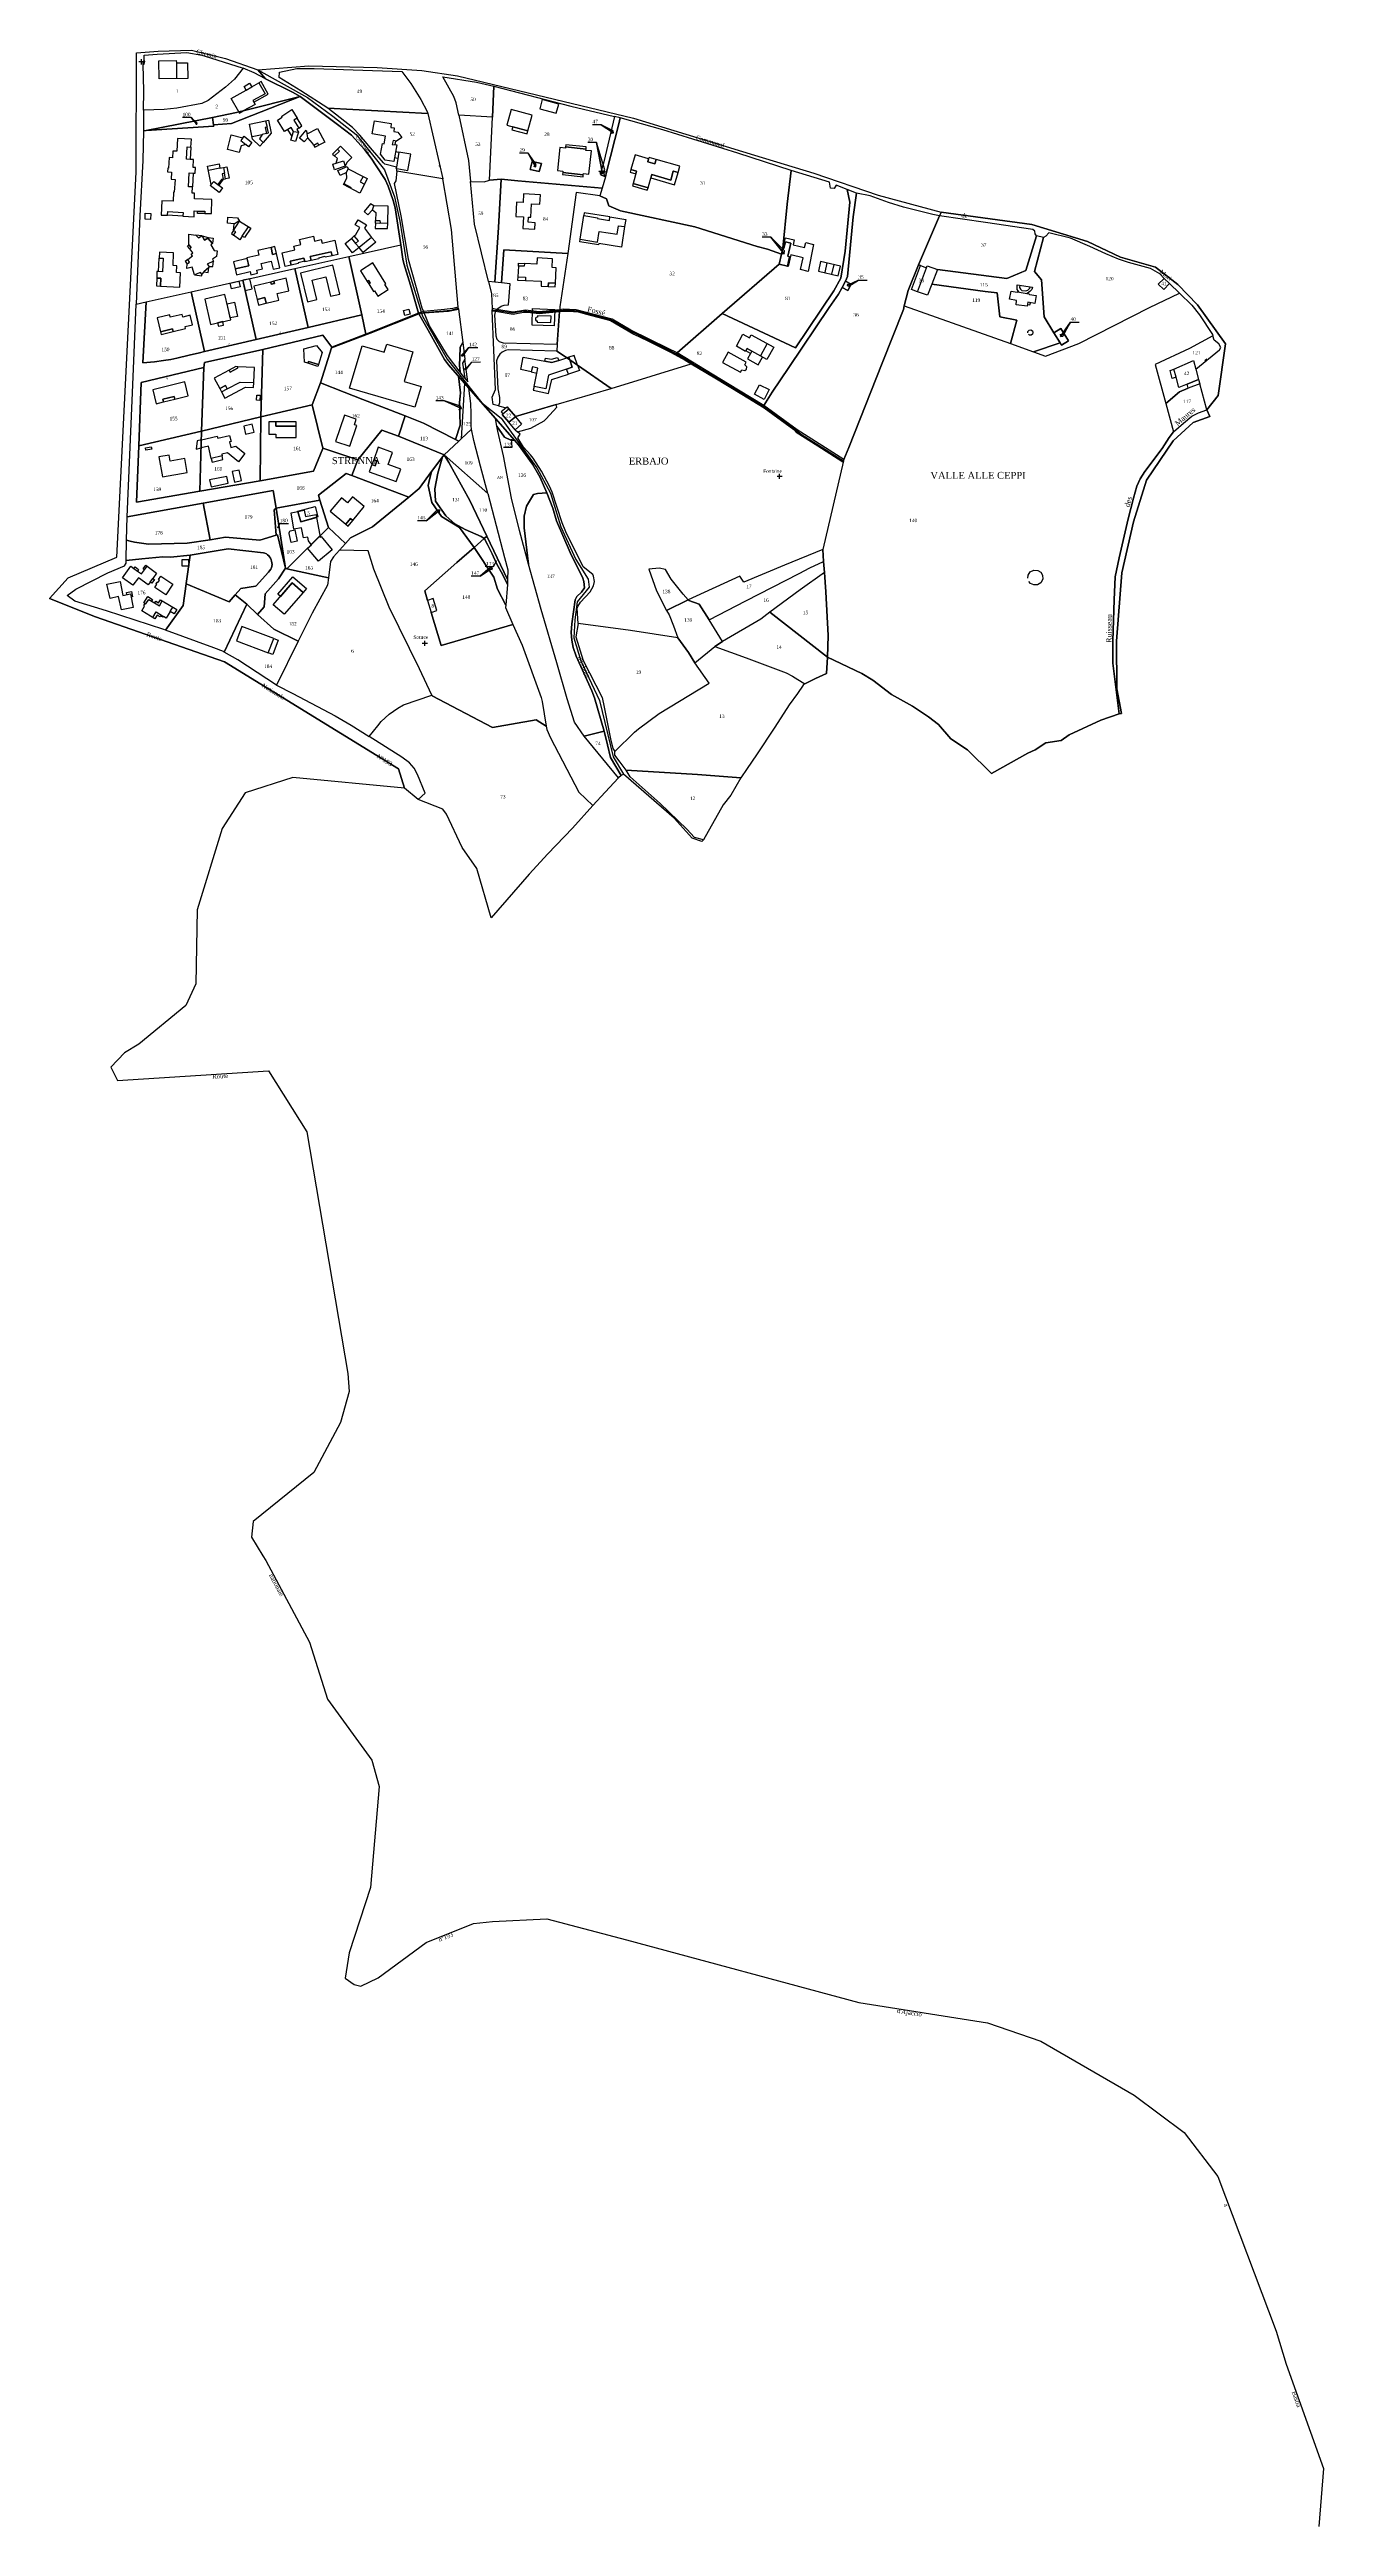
# Model space of a CAD drawing. Extents: x 1208069 to 1208800, y 6151633 to 6153055.
import ezdxf

# ---------------------------------------------------------------- set-up
doc = ezdxf.new("R2010")
doc.units = 0
doc.linetypes.add('CONTINU', pattern=[0])
doc.layers.get('0').update_dxf_attribs({"linetype": 'CONTINU'})
for name, color, linetype in [('1LIEUDIT', 7, 'CONTINU'), ('1PARCELLE', 7, 'CONTINU'), ('1SECTION', 7, 'CONTINU'), ('1SUBDSECT', 7, 'CONTINU'), ('1TRONFLUV', 7, 'CONTINU'), ('1TROUPARCELLE', 7, 'CONTINU'), ('1ZONCOMM', 7, 'CONTINU'), ('3BATIDUR', 7, 'CONTINU'), ('3BATILEGER', 7, 'CONTINU'), ('3CALVAIRE', 7, 'CONTINU'), ('3CALVAIRETEX', 7, 'CONTINU'), ('3CLOTNONMI', 7, 'CONTINU'), ('3FISCLINE', 7, 'CONTINUOUS'), ('3FLECHEPAR', 7, 'CONTINU'), ('3LIEUDITTEX', 7, 'CONTINU'), ('3MURNONMI', 7, 'CONTINU'), ('3NUMVOIE', 7, 'CONTINU'), ('3PARCELLETEX', 7, 'CONTINU'), ('3PISCINE', 7, 'CONTINUOUS'), ('3PONT', 7, 'CONTINU'), ('3SENTIER', 7, 'CONTINU'), ('3TOPOLINE', 7, 'CONTINU'), ('3TRONFLUVTEX', 7, 'CONTINU'), ('3ZONCOMMTEX', 7, 'CONTINU')]:
    doc.layers.add(name, color=color, linetype=linetype)
doc.styles.get("Standard").update_dxf_attribs({"font": 'Times New Roman'})

# ---------------------------------------------------------------- blocks, each defined once
blk = doc.blocks.new('DETATOPO')
for points in [[(-1.5, 0), (1.5, 0)], [(0, -1.5), (0, 1.5)]]:
    blk.add_lwpolyline(points)
blk = doc.blocks.new('CLOTNOMI')
at = {"const_width": 0.38}
blk.add_lwpolyline([(-0.19, 0.37, 1), (0.19, 0.37, 1)], format="xyb", close=True, dxfattribs=at)
blk = doc.blocks.new('MURNOMI')
blk.add_line((-0.75, 0.5), (0.75, 0.5))

msp = doc.modelspace()

# ---------------------------------------------------------------- linework, layer by layer
at = {"layer": '1LIEUDIT'}
for points in [[(1208324.88, 6152843.3), (1208335.83, 6152830.78), (1208338.08, 6152828.07), (1208342.16, 6152822.58), (1208346.06, 6152816.98), (1208350.49, 6152809.33), (1208354.32, 6152800.58), (1208357.73, 6152791.88), (1208359.82, 6152784.49), (1208367.72, 6152766.27), (1208375.02, 6152751.66), (1208375.69, 6152749.72), (1208375.96, 6152746.02), (1208374.35, 6152743.62), (1208371.51, 6152740.99), (1208370.55, 6152739.24), (1208368.63, 6152725.28), (1208368.24, 6152720.47), (1208368.62, 6152715.92), (1208369.52, 6152711.79), (1208371.11, 6152706.88), (1208380.23, 6152686.83), (1208381.76, 6152682.93), (1208387.25, 6152663.76), (1208389.25, 6152655.8), (1208390.87, 6152648.51), (1208396.98, 6152638.16), (1208395.48, 6152636.87), (1208387.8, 6152628.63), (1208380.77, 6152621.08), (1208369.17, 6152607.97), (1208354.96, 6152593.21), (1208344.14, 6152581.55), (1208322.37, 6152556.47), (1208314.12, 6152584.87), (1208305.82, 6152596.95), (1208296.86, 6152616.06), (1208294.71, 6152618.97), (1208280.54, 6152624.46), (1208272.68, 6152631.04), (1208269.15, 6152642.18), (1208169.44, 6152703.63), (1208095.33, 6152729.45), (1208068.94, 6152739.84), (1208079.58, 6152751.73), (1208107.63, 6152763.56), (1208118.57, 6152984.8), (1208118.78, 6153053.29), (1208131.3, 6153054.3), (1208150.49, 6153054.81), (1208169.85, 6153050.05), (1208188.46, 6153043.63), (1208192.91, 6153038.41), (1208208.43, 6153030.7), (1208212.81, 6153028.14), (1208234.24, 6153012.19), (1208242.3, 6153006), (1208249.64, 6152997.84), (1208253.62, 6152992.71), (1208256.44, 6152988.49), (1208261.54, 6152980.52), (1208263.2, 6152976.65), (1208266.21, 6152968.51), (1208267.38, 6152964.32), (1208270.59, 6152943.04), (1208271.72, 6152934.73), (1208272.2, 6152932.29), (1208276.02, 6152919.77), (1208280.72, 6152903.78), (1208280.89, 6152903.31), (1208286.24, 6152894.09), (1208295.55, 6152877.19), (1208297.9, 6152874.13), (1208307.05, 6152863.66), (1208309.54, 6152860.79), (1208324.88, 6152843.3)], [(1208324.88, 6152843.3), (1208309.54, 6152860.79), (1208307.05, 6152863.66), (1208297.9, 6152874.13), (1208295.55, 6152877.19), (1208286.24, 6152894.09), (1208280.89, 6152903.31), (1208280.72, 6152903.78), (1208276.02, 6152919.77), (1208272.2, 6152932.29), (1208271.72, 6152934.73), (1208270.59, 6152943.04), (1208267.38, 6152964.32), (1208266.21, 6152968.51), (1208263.2, 6152976.65), (1208261.54, 6152980.52), (1208256.44, 6152988.49), (1208253.62, 6152992.71), (1208249.64, 6152997.84), (1208242.3, 6153006), (1208234.24, 6153012.19), (1208212.81, 6153028.14), (1208208.43, 6153030.7), (1208192.91, 6153038.41), (1208188.46, 6153043.63), (1208217.72, 6153045.84), (1208256.95, 6153044.78), (1208282.58, 6153043.2), (1208303.16, 6153040.18), (1208404.16, 6153015.8), (1208473.63, 6152994.56), (1208507.54, 6152984.18), (1208544.46, 6152971.47), (1208580.65, 6152961.74), (1208579.76, 6152959.7), (1208567.76, 6152931.57), (1208561.78, 6152916.81), (1208559.45, 6152907.98), (1208559.02, 6152905.89), (1208546.79, 6152875.15), (1208527.71, 6152826.69), (1208524.83, 6152819.65), (1208524.56, 6152818.99), (1208512.71, 6152767.98), (1208513.24, 6152761.08), (1208513.73, 6152754.76), (1208514.49, 6152743.7), (1208515.94, 6152718.6), (1208515.37, 6152706.3), (1208514.88, 6152696.86), (1208508.64, 6152694), (1208502.36, 6152690.96), (1208501.45, 6152690.08), (1208498.15, 6152685.32), (1208493.4, 6152678.92), (1208485.17, 6152665.98), (1208474.72, 6152650.11), (1208469.31, 6152642.3), (1208465.74, 6152636.9), (1208459.9, 6152626.95), (1208455.63, 6152621.35), (1208444.25, 6152601.33), (1208443.39, 6152600.27), (1208437.71, 6152602.28), (1208427.49, 6152613.71), (1208398.34, 6152639.04), (1208396.98, 6152638.16), (1208390.87, 6152648.51), (1208389.25, 6152655.8), (1208387.25, 6152663.76), (1208381.76, 6152682.93), (1208380.23, 6152686.83), (1208371.11, 6152706.88), (1208369.52, 6152711.79), (1208368.62, 6152715.92), (1208368.24, 6152720.47), (1208368.63, 6152725.28), (1208370.55, 6152739.24), (1208371.51, 6152740.99), (1208374.35, 6152743.62), (1208375.96, 6152746.02), (1208375.69, 6152749.72), (1208375.02, 6152751.66), (1208367.72, 6152766.27), (1208359.82, 6152784.49), (1208357.73, 6152791.88), (1208354.32, 6152800.58), (1208350.49, 6152809.33), (1208346.06, 6152816.98), (1208342.16, 6152822.58), (1208338.08, 6152828.07), (1208335.83, 6152830.78), (1208324.88, 6152843.3)], [(1208512.71, 6152767.98), (1208513.24, 6152761.08), (1208513.73, 6152754.76), (1208514.49, 6152743.7), (1208515.94, 6152718.6), (1208515.37, 6152706.3), (1208535.09, 6152696.81), (1208541.46, 6152693.05), (1208552.21, 6152684.72), (1208564.16, 6152678.06), (1208573.48, 6152671.86), (1208579.09, 6152667.48), (1208586.29, 6152659.25), (1208595.81, 6152652.92), (1208609.59, 6152639.34), (1208630.51, 6152651.17), (1208634.59, 6152652.98), (1208640.82, 6152656.99), (1208649.53, 6152658.36), (1208654.15, 6152661.7), (1208672.38, 6152670.13), (1208682.81, 6152673.6), (1208684.3, 6152673.9), (1208681.55, 6152688), (1208681.31, 6152715.32), (1208684.47, 6152754.59), (1208691.14, 6152784.01), (1208698.55, 6152807.84), (1208713.79, 6152830.52), (1208725.39, 6152841.01), (1208734.97, 6152844.43), (1208733.11, 6152848.34), (1208739.65, 6152856.54), (1208743.94, 6152886.18), (1208727.88, 6152908.64), (1208716.59, 6152920.29), (1208703.79, 6152930.23), (1208683.61, 6152935.9), (1208664.65, 6152944.86), (1208632.74, 6152954.68), (1208580.65, 6152961.74), (1208579.76, 6152959.7), (1208567.76, 6152931.57), (1208561.78, 6152916.81), (1208559.45, 6152907.98), (1208559.02, 6152905.89), (1208546.79, 6152875.15), (1208527.71, 6152826.69), (1208524.83, 6152819.65), (1208524.56, 6152818.99), (1208512.71, 6152767.98)]]:
    msp.add_lwpolyline(points, close=True, dxfattribs=at)
at = {"layer": '1PARCELLE'}
for points in [[(1208180.04, 6153044.53), (1208175.09, 6153038.15), (1208169.86, 6153033.55), (1208159.95, 6153026.01), (1208156.39, 6153024.11), (1208142.06, 6153021.49), (1208134.64, 6153020.7), (1208122.9, 6153020.3), (1208122.96, 6153031.33), (1208122.69, 6153046.78), (1208123.16, 6153046.8), (1208123.63, 6153048.46), (1208123.24, 6153048.76), (1208123.18, 6153051.9), (1208130.75, 6153052.49), (1208147.67, 6153053.43), (1208156.29, 6153051.96), (1208161.38, 6153050.47), (1208180.04, 6153044.53)], [(1208122.9, 6153008.5), (1208124.4, 6153008.62), (1208162.38, 6153016.07), (1208176.18, 6153019.01), (1208177.5, 6153019.33), (1208180.15, 6153020), (1208212.81, 6153028.14), (1208208.43, 6153030.7), (1208192.91, 6153038.41), (1208186.41, 6153041.76), (1208180.04, 6153044.53), (1208175.09, 6153038.15), (1208169.86, 6153033.55), (1208159.95, 6153026.01), (1208156.39, 6153024.11), (1208142.06, 6153021.49), (1208134.64, 6153020.7), (1208122.9, 6153020.3), (1208122.9, 6153008.5)], [(1208228.63, 6153021.47), (1208213.24, 6153031.46), (1208200.81, 6153039.12), (1208200.97, 6153042.19), (1208210.83, 6153044.36), (1208220.73, 6153044.33), (1208271.23, 6153042.55), (1208276.32, 6153035.66), (1208282.03, 6153026.44), (1208285.75, 6153019.54), (1208286.09, 6153018.38), (1208228.63, 6153021.47)], [(1208323.94, 6153034.16), (1208323.22, 6153016.44), (1208303.92, 6153017.54), (1208302.28, 6153024.59), (1208300.95, 6153028.14), (1208294.76, 6153039.49), (1208313.95, 6153036.42), (1208323.94, 6153034.16)], [(1208337.65, 6152979.76), (1208328.13, 6152980.71), (1208321.53, 6152980.24), (1208323.22, 6153016.44), (1208323.94, 6153034.16), (1208368.18, 6153022.76), (1208393.24, 6153016.66), (1208387.01, 6152990.67), (1208385.54, 6152985.61), (1208385.16, 6152984.69), (1208385.25, 6152983.73), (1208385.81, 6152983.04), (1208387.28, 6152982.55), (1208387.95, 6152982.17), (1208386.07, 6152975.59), (1208337.65, 6152979.76)], [(1208118.63, 6152908.91), (1208124.39, 6152910.2), (1208150.18, 6152916), (1208179.84, 6152922.66), (1208209.73, 6152929.37), (1208240.62, 6152936.31), (1208270.59, 6152943.04), (1208267.38, 6152964.32), (1208266.21, 6152968.51), (1208263.2, 6152976.65), (1208261.54, 6152980.52), (1208256.44, 6152988.49), (1208253.62, 6152992.71), (1208249.64, 6152997.84), (1208242.3, 6153006), (1208234.24, 6153012.19), (1208212.81, 6153028.14), (1208173.42, 6153012.71), (1208163.02, 6153012.02), (1208163.14, 6153011.22), (1208124.4, 6153008.62), (1208122.9, 6153008.5), (1208122.44, 6152991.47), (1208120.75, 6152959.73), (1208119.26, 6152923.34), (1208118.63, 6152908.91)], [(1208163.02, 6153012.02), (1208173.42, 6153012.71), (1208212.81, 6153028.14), (1208180.15, 6153020), (1208177.5, 6153019.33), (1208176.18, 6153019.01), (1208162.38, 6153016.07), (1208163.02, 6153012.02)], [(1208228.63, 6153021.47), (1208286.09, 6153018.38), (1208292.59, 6152990.06), (1208294.58, 6152980.97), (1208268.34, 6152985.29), (1208268.31, 6152986.82), (1208267.9, 6152986.89), (1208268.03, 6152987.7), (1208261.42, 6152989.27), (1208260.57, 6152990.14), (1208254.39, 6152997.36), (1208247.07, 6153006.02), (1208242.77, 6153010.42), (1208228.63, 6153021.47)], [(1208124.4, 6153008.62), (1208163.14, 6153011.22), (1208163.02, 6153012.02), (1208162.38, 6153016.07), (1208124.4, 6153008.62)], [(1208310.54, 6152979.35), (1208318.37, 6152979.13), (1208321.53, 6152980.24), (1208323.22, 6153016.44), (1208303.92, 6153017.54), (1208309.36, 6152991.54), (1208310.54, 6152979.35)], [(1208384.78, 6152971.24), (1208388.65, 6152969.44), (1208389.89, 6152965.52), (1208396.64, 6152962.59), (1208439.4, 6152953.3), (1208475, 6152942.13), (1208481.07, 6152940.53), (1208489.03, 6152937.76), (1208489.86, 6152941.16), (1208492.34, 6152966.39), (1208494.6, 6152985.71), (1208464.09, 6152995.64), (1208421, 6153009.03), (1208396.37, 6153015.97), (1208395.68, 6153012.48), (1208388.6, 6152984.8), (1208387.95, 6152982.17), (1208386.07, 6152975.59), (1208384.78, 6152971.24)], [(1208388.6, 6152984.8), (1208395.68, 6153012.48), (1208396.37, 6153015.97), (1208393.24, 6153016.66), (1208387.01, 6152990.67), (1208385.54, 6152985.61), (1208387.34, 6152985.22), (1208388.6, 6152984.8)], [(1208351.27, 6152989.69), (1208346.01, 6152990.95), (1208344.88, 6152986.26), (1208349.97, 6152985.2), (1208351.27, 6152989.69)], [(1208283.71, 6152904.24), (1208299.51, 6152905.57), (1208303.55, 6152906.63), (1208303.5, 6152907.18), (1208299.71, 6152951.89), (1208294.58, 6152980.97), (1208268.34, 6152985.29), (1208267.7, 6152979.88), (1208266.7, 6152978.22), (1208270.47, 6152959.64), (1208274.84, 6152934.77), (1208278.9, 6152919.81), (1208282.71, 6152906.76), (1208283.53, 6152904.69), (1208283.71, 6152904.24)], [(1208324.52, 6152921.61), (1208320.95, 6152921.9), (1208312.8, 6152954.93), (1208310.54, 6152979.35), (1208318.37, 6152979.13), (1208321.53, 6152980.24), (1208328.13, 6152980.71), (1208326.6, 6152952.99), (1208324.52, 6152921.61)], [(1208328.26, 6152921.18), (1208324.52, 6152921.61), (1208326.6, 6152952.99), (1208328.13, 6152980.71), (1208337.65, 6152979.76), (1208386.07, 6152975.59), (1208384.78, 6152971.24), (1208371.26, 6152973.15), (1208366.44, 6152937.99), (1208329.76, 6152940.23), (1208328.26, 6152921.18)], [(1208387.95, 6152982.17), (1208388.6, 6152984.8), (1208387.34, 6152985.22), (1208385.54, 6152985.61), (1208385.16, 6152984.69), (1208385.25, 6152983.73), (1208385.81, 6152983.04), (1208387.28, 6152982.55), (1208387.95, 6152982.17)], [(1208487.63, 6152931.96), (1208454.97, 6152903.55), (1208497.04, 6152883.96), (1208519.08, 6152916.56), (1208523.08, 6152923.9), (1208525.57, 6152939.48), (1208528.2, 6152967.51), (1208526.7, 6152974.82), (1208520.43, 6152977.32), (1208519.31, 6152975.44), (1208517.16, 6152975.61), (1208516.64, 6152978.93), (1208494.6, 6152985.71), (1208492.34, 6152966.39), (1208489.86, 6152941.16), (1208490.42, 6152941.01), (1208491.39, 6152944.77), (1208494.45, 6152944.04), (1208492.71, 6152936.44), (1208493.67, 6152936.2), (1208492.43, 6152930.69), (1208487.63, 6152931.96)], [(1208361.74, 6152905.18), (1208365, 6152905.53), (1208370.25, 6152905.16), (1208372.84, 6152904.79), (1208391.06, 6152899.97), (1208401.52, 6152893.96), (1208428.6, 6152880.52), (1208429.12, 6152880.98), (1208454.97, 6152903.55), (1208487.63, 6152931.96), (1208489.03, 6152937.76), (1208481.07, 6152940.53), (1208475, 6152942.13), (1208439.4, 6152953.3), (1208396.64, 6152962.59), (1208389.89, 6152965.52), (1208388.65, 6152969.44), (1208384.78, 6152971.24), (1208371.26, 6152973.15), (1208366.44, 6152937.99), (1208361.9, 6152907.5), (1208361.78, 6152905.78), (1208361.74, 6152905.18)], [(1208437.97, 6152874.92), (1208478.55, 6152850.41), (1208478.83, 6152850.85), (1208483.75, 6152858.42), (1208493.36, 6152872.66), (1208516.46, 6152907.06), (1208521.78, 6152914.7), (1208523.94, 6152918.58), (1208525.81, 6152922.13), (1208526.92, 6152924.77), (1208530.24, 6152959.12), (1208532.18, 6152972.78), (1208526.7, 6152974.82), (1208528.2, 6152967.51), (1208525.57, 6152939.48), (1208523.08, 6152923.9), (1208519.08, 6152916.56), (1208497.04, 6152883.96), (1208454.97, 6152903.55), (1208429.12, 6152880.98), (1208428.6, 6152880.52), (1208437.97, 6152874.92)], [(1208478.55, 6152850.41), (1208485.33, 6152845.66), (1208500.95, 6152833.87), (1208524.56, 6152818.99), (1208524.83, 6152819.65), (1208527.71, 6152826.69), (1208546.79, 6152875.15), (1208559.02, 6152905.89), (1208559.45, 6152907.98), (1208561.78, 6152916.81), (1208567.76, 6152931.57), (1208579.76, 6152959.7), (1208575.92, 6152960.43), (1208559.11, 6152964.61), (1208550.44, 6152967.27), (1208540.03, 6152971.11), (1208532.18, 6152972.78), (1208530.24, 6152959.12), (1208526.92, 6152924.77), (1208525.81, 6152922.13), (1208528.99, 6152920.37), (1208527.15, 6152916.87), (1208523.94, 6152918.58), (1208521.78, 6152914.7), (1208516.46, 6152907.06), (1208493.36, 6152872.66), (1208483.75, 6152858.42), (1208478.83, 6152850.85), (1208478.55, 6152850.41)], [(1208578.59, 6152928.84), (1208618.43, 6152923.75), (1208629.39, 6152928.3), (1208635.46, 6152948.19), (1208634.75, 6152949.33), (1208634.54, 6152950.8), (1208633.29, 6152951.91), (1208606.24, 6152955.79), (1208579.76, 6152959.7), (1208567.76, 6152931.57), (1208568.75, 6152931.21), (1208572.35, 6152929.85), (1208572.75, 6152930.91), (1208578.59, 6152928.84)], [(1208620.59, 6152886.32), (1208633.79, 6152881.58), (1208649.02, 6152886.76), (1208645.44, 6152892.41), (1208639.85, 6152901.75), (1208638.39, 6152922.94), (1208634.27, 6152927.69), (1208639.4, 6152947.28), (1208635.46, 6152948.19), (1208629.39, 6152928.3), (1208618.43, 6152923.75), (1208578.59, 6152928.84), (1208575.36, 6152920.36), (1208606.04, 6152916.19), (1208612.84, 6152915.46), (1208614.4, 6152901.61), (1208624.14, 6152899.72), (1208620.59, 6152886.32)], [(1208633.79, 6152881.58), (1208640.6, 6152879.14), (1208659.73, 6152886.36), (1208700.19, 6152907.03), (1208717.56, 6152915.35), (1208711.82, 6152920.75), (1208708.45, 6152917.44), (1208705.33, 6152920.5), (1208708.64, 6152923.78), (1208706.19, 6152926.36), (1208700.87, 6152929.53), (1208688.18, 6152932.96), (1208682.43, 6152934.71), (1208675.22, 6152937.81), (1208665.99, 6152942.07), (1208654.94, 6152946.8), (1208642.46, 6152949.95), (1208640.7, 6152947.96), (1208639.4, 6152947.28), (1208634.27, 6152927.69), (1208638.39, 6152922.94), (1208639.85, 6152901.75), (1208645.44, 6152892.41), (1208649.33, 6152894.91), (1208653.8, 6152887.93), (1208649.87, 6152885.42), (1208649.02, 6152886.76), (1208633.79, 6152881.58)], [(1208209.73, 6152929.37), (1208240.62, 6152936.31), (1208248.23, 6152902.84), (1208217.35, 6152895.47), (1208209.73, 6152929.37)], [(1208240.62, 6152936.31), (1208270.59, 6152943.04), (1208271.72, 6152934.73), (1208272.2, 6152932.29), (1208276.02, 6152919.77), (1208280.72, 6152903.78), (1208250.4, 6152891.7), (1208248.23, 6152902.84), (1208240.62, 6152936.31)], [(1208325.29, 6152905.28), (1208325.75, 6152905.9), (1208326.19, 6152906.52), (1208328.19, 6152907.85), (1208329.84, 6152908.42), (1208332.38, 6152908.5), (1208333.23, 6152920.62), (1208328.26, 6152921.18), (1208329.76, 6152940.23), (1208366.44, 6152937.99), (1208361.9, 6152907.5), (1208361.78, 6152905.78), (1208361.74, 6152905.18), (1208350.21, 6152904.05), (1208341.2, 6152904.91), (1208334.6, 6152903.72), (1208325.29, 6152905.28)], [(1208489.03, 6152937.76), (1208487.63, 6152931.96), (1208492.43, 6152930.69), (1208493.67, 6152936.2), (1208492.71, 6152936.44), (1208494.45, 6152944.04), (1208491.39, 6152944.77), (1208490.42, 6152941.01), (1208489.86, 6152941.16), (1208489.03, 6152937.76)], [(1208150.18, 6152916), (1208179.84, 6152922.66), (1208187.59, 6152888.57), (1208157.93, 6152881.68), (1208150.18, 6152916)], [(1208179.84, 6152922.66), (1208209.73, 6152929.37), (1208217.35, 6152895.47), (1208187.59, 6152888.57), (1208179.84, 6152922.66)], [(1208322.98, 6152905.67), (1208325.29, 6152905.28), (1208325.75, 6152905.9), (1208326.19, 6152906.52), (1208328.19, 6152907.85), (1208329.84, 6152908.42), (1208332.38, 6152908.5), (1208333.23, 6152920.62), (1208328.26, 6152921.18), (1208324.52, 6152921.61), (1208320.95, 6152921.9), (1208322.56, 6152914.84), (1208322.95, 6152906.38), (1208322.98, 6152905.67)], [(1208523.94, 6152918.58), (1208527.15, 6152916.87), (1208528.99, 6152920.37), (1208525.81, 6152922.13), (1208523.94, 6152918.58)], [(1208559.45, 6152907.98), (1208620.59, 6152886.32), (1208624.14, 6152899.72), (1208614.4, 6152901.61), (1208612.84, 6152915.46), (1208606.04, 6152916.19), (1208575.36, 6152920.36), (1208572.95, 6152914.06), (1208567.21, 6152916.1), (1208563.66, 6152917.44), (1208568.75, 6152931.21), (1208567.76, 6152931.57), (1208561.78, 6152916.81), (1208559.45, 6152907.98)], [(1208578.59, 6152928.84), (1208575.36, 6152920.36), (1208572.95, 6152914.06), (1208567.21, 6152916.1), (1208563.66, 6152917.44), (1208568.75, 6152931.21), (1208572.35, 6152929.85), (1208572.75, 6152930.91), (1208578.59, 6152928.84)], [(1208711.82, 6152920.75), (1208708.45, 6152917.44), (1208705.33, 6152920.5), (1208708.64, 6152923.78), (1208711.82, 6152920.75)], [(1208115.73, 6152840.13), (1208116.76, 6152862.71), (1208118.63, 6152908.91), (1208124.39, 6152910.2), (1208122.45, 6152875.25), (1208129.1, 6152875.76), (1208134.25, 6152876.51), (1208138.58, 6152877.2), (1208142.04, 6152877.89), (1208149.12, 6152879.67), (1208154.99, 6152880.98), (1208157.93, 6152881.68), (1208187.59, 6152888.57), (1208217.35, 6152895.47), (1208248.23, 6152902.84), (1208250.4, 6152891.7), (1208249.98, 6152891.54), (1208230.93, 6152884.26), (1208225.83, 6152891.1), (1208191.43, 6152883.01), (1208157.91, 6152875.41), (1208157.57, 6152872.54), (1208121.53, 6152863.89), (1208120.12, 6152827.59), (1208118.89, 6152795.16), (1208155.26, 6152801.53), (1208189.75, 6152807.5), (1208220.5, 6152813), (1208225.75, 6152826.09), (1208225.86, 6152826.29), (1208245.97, 6152819.61), (1208242.47, 6152810.63), (1208239.21, 6152811.66), (1208223.31, 6152799.26), (1208224, 6152796.45), (1208198.94, 6152791.72), (1208197.28, 6152801.88), (1208157.09, 6152794.62), (1208113.42, 6152786.73), (1208115.73, 6152840.13)], [(1208124.39, 6152910.2), (1208150.18, 6152916), (1208157.93, 6152881.68), (1208154.99, 6152880.98), (1208149.12, 6152879.67), (1208142.04, 6152877.89), (1208138.58, 6152877.2), (1208134.25, 6152876.51), (1208129.1, 6152875.76), (1208122.45, 6152875.25), (1208124.39, 6152910.2)], [(1208304.66, 6152869.96), (1208297.34, 6152879.55), (1208287.06, 6152896.55), (1208283.87, 6152903.89), (1208283.71, 6152904.24), (1208299.51, 6152905.57), (1208303.55, 6152906.63), (1208303.62, 6152906.08), (1208306.08, 6152887.03), (1208304.6, 6152884.33), (1208304.36, 6152878.27), (1208304.29, 6152873.95), (1208304.66, 6152869.96)], [(1208360.13, 6152881.87), (1208332.22, 6152882.73), (1208330.68, 6152882.31), (1208328.75, 6152881.41), (1208327.36, 6152880.25), (1208326.26, 6152878.52), (1208325.51, 6152876.42), (1208326.16, 6152860.4), (1208327.26, 6152855.33), (1208327.16, 6152852.29), (1208326.53, 6152850.65), (1208323.62, 6152851.26), (1208322.91, 6152855.63), (1208324.95, 6152859.86), (1208323.01, 6152905.19), (1208322.98, 6152905.67), (1208325.29, 6152905.28), (1208324.98, 6152904.85), (1208324.79, 6152904.58), (1208324.3, 6152902.64), (1208325.06, 6152890.71), (1208325.62, 6152888.94), (1208327.02, 6152887.52), (1208329.36, 6152886.75), (1208360.38, 6152885.89), (1208360.13, 6152881.87)], [(1208325.29, 6152905.28), (1208324.98, 6152904.85), (1208324.79, 6152904.58), (1208324.3, 6152902.64), (1208325.06, 6152890.71), (1208325.62, 6152888.94), (1208327.02, 6152887.52), (1208329.36, 6152886.75), (1208360.38, 6152885.89), (1208361.71, 6152904.74), (1208361.74, 6152905.18), (1208350.21, 6152904.05), (1208341.2, 6152904.91), (1208334.6, 6152903.72), (1208325.29, 6152905.28)], [(1208513.24, 6152761.08), (1208512.71, 6152767.98), (1208490.77, 6152759.13), (1208467.35, 6152749.33), (1208465.2, 6152752.7), (1208435.44, 6152739.11), (1208432.57, 6152742.35), (1208425.73, 6152750.94), (1208422.45, 6152756.48), (1208418.81, 6152757.33), (1208412.88, 6152756.81), (1208417.33, 6152744.28), (1208423.13, 6152733.07), (1208424.56, 6152730.47), (1208427.01, 6152724.29), (1208429.5, 6152717.33), (1208402.44, 6152721.51), (1208372.29, 6152725.61), (1208371.81, 6152734.31), (1208372.18, 6152735.26), (1208373.75, 6152737.72), (1208379.33, 6152743.8), (1208381.2, 6152747.21), (1208381.7, 6152749.74), (1208381.23, 6152752.73), (1208380.78, 6152753.79), (1208375.28, 6152758.11), (1208365.18, 6152778.18), (1208363.07, 6152783.34), (1208357.33, 6152801.05), (1208355.9, 6152804.39), (1208351.33, 6152813.05), (1208346.58, 6152820.55), (1208345.02, 6152822.48), (1208341.01, 6152826.77), (1208337.81, 6152832.1), (1208338.99, 6152834.29), (1208337.45, 6152835.59), (1208345.23, 6152837.65), (1208352.83, 6152842.01), (1208354.04, 6152843.07), (1208360.13, 6152849.76), (1208359.81, 6152851.24), (1208391.23, 6152860.54), (1208437.3, 6152874.71), (1208437.97, 6152874.92), (1208478.55, 6152850.41), (1208485.33, 6152845.66), (1208500.95, 6152833.87), (1208524.56, 6152818.99), (1208524.83, 6152819.65), (1208527.71, 6152826.69), (1208546.79, 6152875.15), (1208559.02, 6152905.89), (1208559.45, 6152907.98), (1208620.59, 6152886.32), (1208633.79, 6152881.58), (1208640.6, 6152879.14), (1208659.73, 6152886.36), (1208700.19, 6152907.03), (1208717.56, 6152915.35), (1208724.66, 6152908.37), (1208729.01, 6152902.79), (1208736.38, 6152891.46), (1208736.68, 6152890.75), (1208723.3, 6152883.54), (1208703.48, 6152874.36), (1208709.65, 6152851.92), (1208714.14, 6152835.57), (1208711.49, 6152832.29), (1208707.51, 6152826.15), (1208697.54, 6152812.89), (1208694.85, 6152808.73), (1208693.09, 6152804.35), (1208691.03, 6152797.55), (1208688.06, 6152785.71), (1208682.81, 6152763.18), (1208680.65, 6152752.35), (1208680.02, 6152739.05), (1208679.26, 6152715.6), (1208679.15, 6152702.85), (1208682.81, 6152673.6), (1208672.38, 6152670.13), (1208654.15, 6152661.7), (1208649.53, 6152658.36), (1208640.82, 6152656.99), (1208634.59, 6152652.98), (1208630.51, 6152651.17), (1208609.59, 6152639.34), (1208595.81, 6152652.92), (1208586.29, 6152659.25), (1208579.09, 6152667.48), (1208573.48, 6152671.86), (1208564.16, 6152678.06), (1208552.21, 6152684.72), (1208541.46, 6152693.05), (1208535.09, 6152696.81), (1208515.37, 6152706.3), (1208515.94, 6152718.6), (1208514.49, 6152743.7), (1208513.73, 6152754.76), (1208513.24, 6152761.08)], [(1208391.23, 6152860.54), (1208437.3, 6152874.71), (1208437.97, 6152874.92), (1208428.6, 6152880.52), (1208401.52, 6152893.96), (1208391.06, 6152899.97), (1208372.84, 6152904.79), (1208370.25, 6152905.16), (1208365, 6152905.53), (1208361.74, 6152905.18), (1208361.71, 6152904.74), (1208360.38, 6152885.89), (1208360.13, 6152881.87), (1208363.88, 6152879.48), (1208365.82, 6152878.15), (1208367.55, 6152876.94), (1208372, 6152873.87), (1208391.23, 6152860.54)], [(1208230.93, 6152884.26), (1208230.85, 6152883.78), (1208224.48, 6152863.78), (1208219.58, 6152851.13), (1208190.24, 6152844.19), (1208191.43, 6152883.01), (1208225.83, 6152891.1), (1208230.93, 6152884.26)], [(1208302.01, 6152831.24), (1208283.58, 6152840.66), (1208273.06, 6152844.83), (1208248.78, 6152854.16), (1208238.1, 6152858.42), (1208224.48, 6152863.78), (1208230.85, 6152883.78), (1208253.05, 6152892.34), (1208280.89, 6152903.31), (1208286.24, 6152894.09), (1208295.55, 6152877.19), (1208297.9, 6152874.13), (1208303.59, 6152867.62), (1208304.74, 6152857.95), (1208304.69, 6152856.02), (1208304.32, 6152852.42), (1208304.68, 6152839.48), (1208302.01, 6152831.24)], [(1208645.44, 6152892.41), (1208649.02, 6152886.76), (1208649.87, 6152885.42), (1208653.8, 6152887.93), (1208649.33, 6152894.91), (1208645.44, 6152892.41)], [(1208736.68, 6152890.75), (1208723.3, 6152883.54), (1208703.48, 6152874.36), (1208709.65, 6152851.92), (1208717.54, 6152858.66), (1208722.56, 6152860.7), (1208721.89, 6152863.08), (1208717.17, 6152861.15), (1208715.56, 6152867.05), (1208713.26, 6152866.32), (1208712.16, 6152870.88), (1208714.3, 6152871.7), (1208725.52, 6152876.52), (1208726.84, 6152871.7), (1208740.52, 6152882.69), (1208741.24, 6152884.01), (1208740.15, 6152886.11), (1208737.31, 6152888.23), (1208736.68, 6152890.75)], [(1208157.91, 6152875.41), (1208191.43, 6152883.01), (1208190.24, 6152844.19), (1208156.2, 6152836.04), (1208157.57, 6152872.54), (1208157.91, 6152875.41)], [(1208306.08, 6152887.03), (1208307.31, 6152877.45), (1208306.02, 6152875.04), (1208307.33, 6152866.47), (1208304.66, 6152869.96), (1208304.29, 6152873.95), (1208304.36, 6152878.27), (1208304.6, 6152884.33), (1208306.08, 6152887.03)], [(1208307.33, 6152866.47), (1208309.05, 6152864.31), (1208307.31, 6152877.45), (1208306.02, 6152875.04), (1208307.33, 6152866.47)], [(1208359.81, 6152851.24), (1208391.23, 6152860.54), (1208372, 6152873.87), (1208367.55, 6152876.94), (1208365.82, 6152878.15), (1208363.88, 6152879.48), (1208360.13, 6152881.87), (1208332.22, 6152882.73), (1208330.68, 6152882.31), (1208328.75, 6152881.41), (1208327.36, 6152880.25), (1208326.26, 6152878.52), (1208325.51, 6152876.42), (1208326.16, 6152860.4), (1208327.26, 6152855.33), (1208327.16, 6152852.29), (1208326.53, 6152850.65), (1208330.93, 6152849.44), (1208331.62, 6152849.95), (1208332.57, 6152848.81), (1208336.3, 6152844.37), (1208359.81, 6152851.24)], [(1208729.16, 6152863.21), (1208722.56, 6152860.7), (1208721.89, 6152863.08), (1208717.17, 6152861.15), (1208715.56, 6152867.05), (1208713.26, 6152866.32), (1208712.16, 6152870.88), (1208714.3, 6152871.7), (1208725.52, 6152876.52), (1208726.84, 6152871.7), (1208728.46, 6152865.77), (1208729.16, 6152863.21)], [(1208121.53, 6152863.89), (1208157.57, 6152872.54), (1208156.2, 6152836.04), (1208120.12, 6152827.59), (1208121.53, 6152863.89)], [(1208219.58, 6152851.13), (1208224.48, 6152863.78), (1208238.1, 6152858.42), (1208248.78, 6152854.16), (1208273.06, 6152844.83), (1208269.18, 6152833.12), (1208259.71, 6152836.5), (1208245.97, 6152819.61), (1208225.86, 6152826.29), (1208219.58, 6152851.13)], [(1208303.59, 6152867.62), (1208307.05, 6152863.66), (1208305.19, 6152831.7), (1208303.76, 6152830.35), (1208302.01, 6152831.24), (1208304.68, 6152839.48), (1208304.32, 6152852.42), (1208304.69, 6152856.02), (1208304.74, 6152857.95), (1208303.59, 6152867.62)], [(1208305.19, 6152831.7), (1208311.2, 6152837.25), (1208310.93, 6152839.04), (1208310.95, 6152846.13), (1208310.76, 6152851.83), (1208309.54, 6152860.79), (1208307.05, 6152863.66), (1208305.19, 6152831.7)], [(1208709.65, 6152851.92), (1208714.14, 6152835.57), (1208719.74, 6152840.57), (1208724.54, 6152844.61), (1208728.49, 6152846.47), (1208733.11, 6152848.34), (1208729.16, 6152863.21), (1208722.56, 6152860.7), (1208717.54, 6152858.66), (1208709.65, 6152851.92)], [(1208189.75, 6152807.5), (1208190.24, 6152844.19), (1208219.58, 6152851.13), (1208225.86, 6152826.29), (1208225.75, 6152826.09), (1208220.5, 6152813), (1208189.75, 6152807.5)], [(1208332.48, 6152841.15), (1208336.43, 6152844.22), (1208336.3, 6152844.37), (1208332.57, 6152848.81), (1208331.62, 6152849.95), (1208330.93, 6152849.44), (1208328.19, 6152847.2), (1208329.19, 6152846.04), (1208328.68, 6152845.62), (1208332.48, 6152841.15)], [(1208337.45, 6152835.59), (1208345.23, 6152837.65), (1208352.83, 6152842.01), (1208354.04, 6152843.07), (1208360.13, 6152849.76), (1208359.81, 6152851.24), (1208336.3, 6152844.37), (1208336.43, 6152844.22), (1208339.88, 6152840.1), (1208336.13, 6152836.86), (1208337.45, 6152835.59)], [(1208120.12, 6152827.59), (1208156.2, 6152836.04), (1208155.26, 6152801.53), (1208118.89, 6152795.16), (1208120.12, 6152827.59)], [(1208156.2, 6152836.04), (1208190.24, 6152844.19), (1208189.75, 6152807.5), (1208155.26, 6152801.53), (1208156.2, 6152836.04)], [(1208269.18, 6152833.12), (1208295.37, 6152822.34), (1208294.45, 6152821.25), (1208291.74, 6152817.56), (1208288.24, 6152812.79), (1208281.17, 6152803.16), (1208275.13, 6152798.19), (1208242.47, 6152810.63), (1208245.97, 6152819.61), (1208259.71, 6152836.5), (1208269.18, 6152833.12)], [(1208303.76, 6152830.35), (1208295.37, 6152822.34), (1208269.18, 6152833.12), (1208273.06, 6152844.83), (1208283.58, 6152840.66), (1208302.01, 6152831.24), (1208303.76, 6152830.35)], [(1208305.19, 6152831.7), (1208303.76, 6152830.35), (1208295.37, 6152822.34), (1208320.48, 6152800.16), (1208316.26, 6152815.94), (1208312.54, 6152830.69), (1208311.2, 6152837.25), (1208305.19, 6152831.7)], [(1208335.83, 6152830.78), (1208333.75, 6152830.87), (1208330.12, 6152832.58), (1208325.65, 6152838.8), (1208324.88, 6152843.3), (1208335.83, 6152830.78)], [(1208354.32, 6152800.58), (1208349.04, 6152800.24), (1208346.74, 6152799.59), (1208342.77, 6152792.93), (1208341.26, 6152787.27), (1208341.41, 6152784.92), (1208341.38, 6152780.48), (1208343.79, 6152759.66), (1208338.71, 6152778.94), (1208334.14, 6152797.58), (1208329.42, 6152821.78), (1208326.15, 6152835.93), (1208325.65, 6152838.8), (1208330.12, 6152832.58), (1208333.75, 6152830.87), (1208335.83, 6152830.78), (1208338.08, 6152828.07), (1208342.16, 6152822.58), (1208346.06, 6152816.98), (1208350.49, 6152809.33), (1208354.32, 6152800.58)], [(1208336.13, 6152836.86), (1208332.48, 6152841.15), (1208336.43, 6152844.22), (1208339.88, 6152840.1), (1208336.13, 6152836.86)], [(1208288.24, 6152812.79), (1208291.74, 6152817.56), (1208294.45, 6152821.25), (1208291.75, 6152811.85), (1208290.03, 6152802.93), (1208290.49, 6152795.87), (1208296.46, 6152787.38), (1208301.54, 6152782.7), (1208307.58, 6152779.57), (1208316.7, 6152775.6), (1208318.43, 6152774.41), (1208312.58, 6152769.29), (1208304.3, 6152780.62), (1208293.81, 6152787.01), (1208288.37, 6152794.98), (1208286.29, 6152804.83), (1208286.55, 6152806.53), (1208288.24, 6152812.79)], [(1208295.37, 6152822.34), (1208298.13, 6152817.95), (1208310.13, 6152796.28), (1208319.86, 6152775.66), (1208318.43, 6152774.41), (1208316.7, 6152775.6), (1208307.58, 6152779.57), (1208301.54, 6152782.7), (1208296.46, 6152787.38), (1208290.49, 6152795.87), (1208290.03, 6152802.93), (1208291.75, 6152811.85), (1208294.45, 6152821.25), (1208295.37, 6152822.34)], [(1208295.37, 6152822.34), (1208320.48, 6152800.16), (1208329.99, 6152763.48), (1208331.9, 6152756.36), (1208331.88, 6152750.9), (1208319.86, 6152775.66), (1208310.13, 6152796.28), (1208298.13, 6152817.95), (1208295.37, 6152822.34)], [(1208228.95, 6152780.72), (1208224, 6152796.45), (1208223.31, 6152799.26), (1208239.21, 6152811.66), (1208242.47, 6152810.63), (1208275.13, 6152798.19), (1208254.24, 6152781.04), (1208241.7, 6152774.83), (1208238.74, 6152771.54), (1208228.95, 6152780.72)], [(1208288.48, 6152684.05), (1208288.34, 6152684.34), (1208281.21, 6152699.5), (1208263.85, 6152735), (1208255.04, 6152756.71), (1208251.87, 6152767.2), (1208235.32, 6152767.71), (1208238.74, 6152771.54), (1208241.7, 6152774.83), (1208254.24, 6152781.04), (1208275.13, 6152798.19), (1208281.17, 6152803.16), (1208288.24, 6152812.79), (1208286.55, 6152806.53), (1208286.29, 6152804.83), (1208288.37, 6152794.98), (1208293.81, 6152787.01), (1208304.3, 6152780.62), (1208312.58, 6152769.29), (1208302.71, 6152760.65), (1208284.31, 6152744.22), (1208285.95, 6152738.76), (1208288.02, 6152731.89), (1208293.75, 6152712.85), (1208334.79, 6152725), (1208340.12, 6152713.06), (1208351.16, 6152682.96), (1208351.66, 6152680.7), (1208354.02, 6152666.67), (1208348.19, 6152670.18), (1208323.12, 6152665.89), (1208288.48, 6152684.05)], [(1208113.13, 6152773.45), (1208113.42, 6152786.73), (1208157.09, 6152794.62), (1208161.03, 6152773.65), (1208148.01, 6152771.63), (1208125.64, 6152771.12), (1208117.61, 6152772.19), (1208115.16, 6152772.76), (1208113.13, 6152773.45)], [(1208157.09, 6152794.62), (1208197.28, 6152801.88), (1208198.94, 6152791.72), (1208197.83, 6152790.82), (1208199.07, 6152776.22), (1208189.54, 6152773.4), (1208169.9, 6152775.06), (1208161.03, 6152773.65), (1208157.09, 6152794.62)], [(1208198.94, 6152791.72), (1208204.37, 6152757.26), (1208199.75, 6152776.42), (1208199.07, 6152776.22), (1208197.83, 6152790.82), (1208198.94, 6152791.72)], [(1208204.37, 6152757.26), (1208198.94, 6152791.72), (1208224, 6152796.45), (1208228.95, 6152780.72), (1208205.14, 6152756.97), (1208204.37, 6152757.26)], [(1208213.2, 6152784.03), (1208211.43, 6152790.16), (1208221.44, 6152792.84), (1208223.01, 6152786.74), (1208213.2, 6152784.03)], [(1208387.25, 6152663.76), (1208375.84, 6152660.88), (1208370.26, 6152668.82), (1208365.97, 6152682.34), (1208360.08, 6152702.94), (1208351.06, 6152733.62), (1208343.79, 6152759.66), (1208341.38, 6152780.48), (1208341.41, 6152784.92), (1208341.26, 6152787.27), (1208342.77, 6152792.93), (1208346.74, 6152799.59), (1208349.04, 6152800.24), (1208354.32, 6152800.58), (1208357.73, 6152791.88), (1208359.82, 6152784.49), (1208367.72, 6152766.27), (1208375.02, 6152751.66), (1208375.69, 6152749.72), (1208375.96, 6152746.02), (1208374.35, 6152743.62), (1208371.51, 6152740.99), (1208370.55, 6152739.24), (1208368.63, 6152725.28), (1208368.24, 6152720.47), (1208368.62, 6152715.92), (1208369.52, 6152711.79), (1208371.11, 6152706.88), (1208380.23, 6152686.83), (1208381.76, 6152682.93), (1208387.25, 6152663.76)], [(1208149.6, 6152764.71), (1208138.42, 6152763.74), (1208133.92, 6152763.86), (1208121.87, 6152762.64), (1208112.87, 6152761.67), (1208113.13, 6152773.45), (1208115.16, 6152772.76), (1208117.61, 6152772.19), (1208125.64, 6152771.12), (1208148.01, 6152771.63), (1208161.03, 6152773.65), (1208169.9, 6152775.06), (1208189.54, 6152773.4), (1208199.07, 6152776.22), (1208199.75, 6152776.42), (1208204.37, 6152757.26), (1208200.4, 6152751.15), (1208192.71, 6152742.58), (1208192.18, 6152735.17), (1208188.21, 6152730.69), (1208182.09, 6152736.67), (1208175.52, 6152742.01), (1208178.66, 6152745.62), (1208187.18, 6152747), (1208187.58, 6152747.18), (1208194.66, 6152755.11), (1208195.22, 6152755.74), (1208195.91, 6152756.68), (1208196.34, 6152757.56), (1208196.55, 6152758.46), (1208196.62, 6152759.45), (1208196.54, 6152760.35), (1208196.36, 6152761.32), (1208196.07, 6152762.21), (1208195.69, 6152763.01), (1208195.16, 6152763.86), (1208194.76, 6152764.4), (1208194.12, 6152765.01), (1208193.4, 6152765.52), (1208192.59, 6152765.96), (1208191.74, 6152766.22), (1208171.37, 6152768.39), (1208149.6, 6152764.71)], [(1208205.14, 6152756.97), (1208228.95, 6152780.72), (1208238.74, 6152771.54), (1208235.32, 6152767.71), (1208231.97, 6152763.77), (1208230.21, 6152761.14), (1208229.01, 6152751.72), (1208205.14, 6152756.97)], [(1208135.48, 6152721.71), (1208134.58, 6152722.04), (1208101.54, 6152732.84), (1208083.47, 6152738.36), (1208079.01, 6152741.57), (1208083.99, 6152745.34), (1208102.39, 6152754.67), (1208112.04, 6152758.65), (1208112.83, 6152760.28), (1208112.87, 6152761.67), (1208121.87, 6152762.64), (1208133.92, 6152763.86), (1208138.42, 6152763.74), (1208149.6, 6152764.71), (1208147.39, 6152748.5), (1208147.37, 6152748.37), (1208145.63, 6152735.92), (1208135.48, 6152721.71)], [(1208147.37, 6152748.37), (1208147.39, 6152748.5), (1208149.6, 6152764.71), (1208171.37, 6152768.39), (1208191.74, 6152766.22), (1208192.59, 6152765.96), (1208193.4, 6152765.52), (1208194.12, 6152765.01), (1208194.76, 6152764.4), (1208195.16, 6152763.86), (1208195.69, 6152763.01), (1208196.07, 6152762.21), (1208196.36, 6152761.32), (1208196.54, 6152760.35), (1208196.62, 6152759.45), (1208196.55, 6152758.46), (1208196.34, 6152757.56), (1208195.91, 6152756.68), (1208195.22, 6152755.74), (1208194.66, 6152755.11), (1208187.58, 6152747.18), (1208187.18, 6152747), (1208178.66, 6152745.62), (1208175.52, 6152742.01), (1208171.96, 6152737.93), (1208147.37, 6152748.37)], [(1208252.39, 6152660.66), (1208257.27, 6152666.76), (1208259.22, 6152669.18), (1208263.93, 6152673.39), (1208268.81, 6152676.97), (1208272.08, 6152678.88), (1208288.34, 6152684.34), (1208281.21, 6152699.5), (1208263.85, 6152735), (1208255.04, 6152756.71), (1208251.87, 6152767.2), (1208235.32, 6152767.71), (1208231.97, 6152763.77), (1208230.21, 6152761.14), (1208229.01, 6152751.72), (1208228.56, 6152747.6), (1208219.66, 6152731.49), (1208211.69, 6152715.44), (1208199.12, 6152690.13), (1208208.51, 6152685.41), (1208232.86, 6152672.46), (1208242.04, 6152667.09), (1208252.39, 6152660.66)], [(1208288.02, 6152731.89), (1208291.18, 6152733.01), (1208289.07, 6152739.91), (1208285.95, 6152738.76), (1208284.31, 6152744.22), (1208302.71, 6152760.65), (1208312.58, 6152769.29), (1208323.87, 6152752.2), (1208326.12, 6152745.32), (1208330.76, 6152736.07), (1208330.66, 6152734.78), (1208334.79, 6152725), (1208293.75, 6152712.85), (1208288.02, 6152731.89)], [(1208312.58, 6152769.29), (1208318.43, 6152774.41), (1208318.68, 6152774.24), (1208320.27, 6152770.99), (1208323, 6152765.48), (1208325.44, 6152760.01), (1208329.15, 6152753.57), (1208331.7, 6152748.03), (1208330.76, 6152736.07), (1208326.12, 6152745.32), (1208323.87, 6152752.2), (1208312.58, 6152769.29)], [(1208318.43, 6152774.41), (1208319.86, 6152775.66), (1208331.88, 6152750.9), (1208331.7, 6152748.03), (1208329.15, 6152753.57), (1208325.44, 6152760.01), (1208323, 6152765.48), (1208320.27, 6152770.99), (1208318.68, 6152774.24), (1208318.43, 6152774.41)], [(1208513.24, 6152761.08), (1208512.71, 6152767.98), (1208490.77, 6152759.13), (1208467.35, 6152749.33), (1208465.2, 6152752.7), (1208435.44, 6152739.11), (1208435.79, 6152738.71), (1208441.87, 6152736.69), (1208447.6, 6152727.62), (1208468.63, 6152738.65), (1208499.14, 6152754.25), (1208505.4, 6152757.44), (1208513.24, 6152761.08)], [(1208169.25, 6152709.13), (1208168.8, 6152709.39), (1208163.28, 6152711.65), (1208135.48, 6152721.71), (1208145.63, 6152735.92), (1208147.37, 6152748.37), (1208171.96, 6152737.93), (1208175.52, 6152742.01), (1208182.09, 6152736.67), (1208169.25, 6152709.13)], [(1208204.37, 6152757.26), (1208205.14, 6152756.97), (1208229.01, 6152751.72), (1208228.56, 6152747.6), (1208219.66, 6152731.49), (1208211.69, 6152715.44), (1208197.63, 6152722.23), (1208188.21, 6152730.69), (1208192.18, 6152735.17), (1208192.71, 6152742.58), (1208200.4, 6152751.15), (1208204.37, 6152757.26)], [(1208435.44, 6152739.11), (1208432.57, 6152742.35), (1208425.73, 6152750.94), (1208422.45, 6152756.48), (1208418.81, 6152757.33), (1208412.88, 6152756.81), (1208417.33, 6152744.28), (1208423.13, 6152733.07), (1208435.44, 6152739.11)], [(1208513.24, 6152761.08), (1208513.73, 6152754.76), (1208499.78, 6152744.87), (1208482.33, 6152731.97), (1208477.13, 6152728.1), (1208455.27, 6152715.16), (1208447.6, 6152727.62), (1208468.63, 6152738.65), (1208499.14, 6152754.25), (1208505.4, 6152757.44), (1208513.24, 6152761.08)], [(1208515.37, 6152706.3), (1208515.94, 6152718.6), (1208514.49, 6152743.7), (1208513.73, 6152754.76), (1208499.78, 6152744.87), (1208482.33, 6152731.97), (1208515.37, 6152706.3)], [(1208176.92, 6152704.76), (1208169.25, 6152709.13), (1208182.09, 6152736.67), (1208188.21, 6152730.69), (1208197.63, 6152722.23), (1208211.69, 6152715.44), (1208199.12, 6152690.13), (1208176.92, 6152704.76)], [(1208285.95, 6152738.76), (1208288.02, 6152731.89), (1208291.18, 6152733.01), (1208289.07, 6152739.91), (1208285.95, 6152738.76)], [(1208435.44, 6152739.11), (1208423.13, 6152733.07), (1208424.56, 6152730.47), (1208427.01, 6152724.29), (1208429.5, 6152717.33), (1208435.67, 6152708.94), (1208439.24, 6152702.96), (1208450.73, 6152712.36), (1208455.27, 6152715.16), (1208447.6, 6152727.62), (1208441.87, 6152736.69), (1208435.79, 6152738.71), (1208435.44, 6152739.11)], [(1208429.5, 6152717.33), (1208402.44, 6152721.51), (1208372.29, 6152725.61), (1208371.04, 6152717.96), (1208375.28, 6152704.29), (1208386.06, 6152683.01), (1208387.32, 6152677.54), (1208390.82, 6152659.23), (1208392.32, 6152653.73), (1208393.35, 6152652.02), (1208404.73, 6152663.21), (1208407.02, 6152665.14), (1208418.91, 6152673.86), (1208447.48, 6152691.24), (1208439.24, 6152702.96), (1208435.67, 6152708.94), (1208429.5, 6152717.33)], [(1208515.37, 6152706.3), (1208482.33, 6152731.97), (1208477.13, 6152728.1), (1208455.27, 6152715.16), (1208450.73, 6152712.36), (1208468.73, 6152705.88), (1208491.77, 6152697.21), (1208495.44, 6152695.34), (1208502.36, 6152690.96), (1208508.64, 6152694), (1208514.88, 6152696.86), (1208515.37, 6152706.3)], [(1208393.35, 6152652.02), (1208404.73, 6152663.21), (1208407.02, 6152665.14), (1208418.91, 6152673.86), (1208447.48, 6152691.24), (1208439.24, 6152702.96), (1208450.73, 6152712.36), (1208468.73, 6152705.88), (1208491.77, 6152697.21), (1208495.44, 6152695.34), (1208502.36, 6152690.96), (1208501.45, 6152690.08), (1208498.15, 6152685.32), (1208493.4, 6152678.92), (1208485.17, 6152665.98), (1208474.72, 6152650.11), (1208469.31, 6152642.3), (1208465.74, 6152636.9), (1208440.77, 6152638.75), (1208399.82, 6152641.27), (1208396.47, 6152645.96), (1208393.43, 6152649.89), (1208393.35, 6152652.02)], [(1208354.02, 6152666.67), (1208354.38, 6152664.63), (1208356.51, 6152659.96), (1208372.68, 6152628.72), (1208380.77, 6152621.08), (1208369.17, 6152607.97), (1208354.96, 6152593.21), (1208344.14, 6152581.55), (1208322.37, 6152556.47), (1208314.12, 6152584.87), (1208305.82, 6152596.95), (1208296.86, 6152616.06), (1208294.71, 6152618.97), (1208280.54, 6152624.46), (1208284.56, 6152628.15), (1208280.08, 6152638.82), (1208278.22, 6152642.5), (1208275.49, 6152645.62), (1208271.1, 6152648.84), (1208252.39, 6152660.66), (1208257.27, 6152666.76), (1208259.22, 6152669.18), (1208263.93, 6152673.39), (1208268.81, 6152676.97), (1208272.08, 6152678.88), (1208288.34, 6152684.34), (1208288.48, 6152684.05), (1208323.12, 6152665.89), (1208348.19, 6152670.18), (1208354.02, 6152666.67)], [(1208387.25, 6152663.76), (1208389.25, 6152655.8), (1208390.87, 6152648.51), (1208396.98, 6152638.16), (1208395.48, 6152636.87), (1208386.42, 6152647.76), (1208375.84, 6152660.88), (1208387.25, 6152663.76)], [(1208399.82, 6152641.27), (1208440.77, 6152638.75), (1208465.74, 6152636.9), (1208459.9, 6152626.95), (1208455.63, 6152621.35), (1208444.25, 6152601.33), (1208439.03, 6152602.68), (1208434.76, 6152607.45), (1208419.39, 6152622.23), (1208402.27, 6152637.56), (1208399.82, 6152641.27)]]:
    msp.add_lwpolyline(points, close=True, dxfattribs=at)
at = {"layer": '1SECTION'}
msp.add_lwpolyline([(1208387.8, 6152628.63), (1208380.77, 6152621.08), (1208369.17, 6152607.97), (1208354.96, 6152593.21), (1208344.14, 6152581.55), (1208322.37, 6152556.47), (1208314.12, 6152584.87), (1208305.82, 6152596.95), (1208296.86, 6152616.06), (1208294.71, 6152618.97), (1208280.54, 6152624.46), (1208272.68, 6152631.04), (1208269.15, 6152642.18), (1208169.44, 6152703.63), (1208095.33, 6152729.45), (1208068.94, 6152739.84), (1208079.58, 6152751.73), (1208107.63, 6152763.56), (1208118.57, 6152984.8), (1208118.78, 6153053.29), (1208131.3, 6153054.3), (1208150.49, 6153054.81), (1208169.85, 6153050.05), (1208188.46, 6153043.63), (1208217.72, 6153045.84), (1208256.95, 6153044.78), (1208282.58, 6153043.2), (1208303.16, 6153040.18), (1208404.16, 6153015.8), (1208473.63, 6152994.56), (1208507.54, 6152984.18), (1208544.46, 6152971.47), (1208580.65, 6152961.74), (1208632.74, 6152954.68), (1208664.65, 6152944.86), (1208683.61, 6152935.9), (1208703.79, 6152930.23), (1208716.59, 6152920.29), (1208727.88, 6152908.64), (1208743.94, 6152886.18), (1208739.65, 6152856.54), (1208733.11, 6152848.34), (1208734.97, 6152844.43), (1208725.39, 6152841.01), (1208713.79, 6152830.52), (1208698.55, 6152807.84), (1208691.14, 6152784.01), (1208684.47, 6152754.59), (1208681.31, 6152715.32), (1208681.55, 6152688), (1208684.3, 6152673.9), (1208682.81, 6152673.6), (1208672.38, 6152670.13), (1208654.15, 6152661.7), (1208649.53, 6152658.36), (1208640.82, 6152656.99), (1208634.59, 6152652.98), (1208630.51, 6152651.17), (1208609.59, 6152639.34), (1208595.81, 6152652.92), (1208586.29, 6152659.25), (1208579.09, 6152667.48), (1208573.48, 6152671.86), (1208564.16, 6152678.06), (1208552.21, 6152684.72), (1208541.46, 6152693.05), (1208535.09, 6152696.81), (1208515.37, 6152706.3), (1208514.88, 6152696.86), (1208508.64, 6152694), (1208502.36, 6152690.96), (1208501.45, 6152690.08), (1208498.15, 6152685.32), (1208493.4, 6152678.92), (1208485.17, 6152665.98), (1208474.72, 6152650.11), (1208469.31, 6152642.3), (1208465.74, 6152636.9), (1208459.9, 6152626.95), (1208455.63, 6152621.35), (1208444.25, 6152601.33), (1208443.39, 6152600.27), (1208437.71, 6152602.28), (1208427.49, 6152613.71), (1208398.34, 6152639.04), (1208396.98, 6152638.16), (1208395.48, 6152636.87), (1208387.8, 6152628.63)], close=True, dxfattribs=at)
at = {"layer": '1SUBDSECT'}
msp.add_lwpolyline([(1208387.8, 6152628.63), (1208380.77, 6152621.08), (1208369.17, 6152607.97), (1208354.96, 6152593.21), (1208344.14, 6152581.55), (1208322.37, 6152556.47), (1208314.12, 6152584.87), (1208305.82, 6152596.95), (1208296.86, 6152616.06), (1208294.71, 6152618.97), (1208280.54, 6152624.46), (1208272.68, 6152631.04), (1208269.15, 6152642.18), (1208169.44, 6152703.63), (1208095.33, 6152729.45), (1208068.94, 6152739.84), (1208079.58, 6152751.73), (1208107.63, 6152763.56), (1208118.57, 6152984.8), (1208118.78, 6153053.29), (1208131.3, 6153054.3), (1208150.49, 6153054.81), (1208169.85, 6153050.05), (1208188.46, 6153043.63), (1208217.72, 6153045.84), (1208256.95, 6153044.78), (1208282.58, 6153043.2), (1208303.16, 6153040.18), (1208404.16, 6153015.8), (1208473.63, 6152994.56), (1208507.54, 6152984.18), (1208544.46, 6152971.47), (1208580.65, 6152961.74), (1208632.74, 6152954.68), (1208664.65, 6152944.86), (1208683.61, 6152935.9), (1208703.79, 6152930.23), (1208716.59, 6152920.29), (1208727.88, 6152908.64), (1208743.94, 6152886.18), (1208739.65, 6152856.54), (1208733.11, 6152848.34), (1208734.97, 6152844.43), (1208725.39, 6152841.01), (1208713.79, 6152830.52), (1208698.55, 6152807.84), (1208691.14, 6152784.01), (1208684.47, 6152754.59), (1208681.31, 6152715.32), (1208681.55, 6152688), (1208684.3, 6152673.9), (1208682.81, 6152673.6), (1208672.38, 6152670.13), (1208654.15, 6152661.7), (1208649.53, 6152658.36), (1208640.82, 6152656.99), (1208634.59, 6152652.98), (1208630.51, 6152651.17), (1208609.59, 6152639.34), (1208595.81, 6152652.92), (1208586.29, 6152659.25), (1208579.09, 6152667.48), (1208573.48, 6152671.86), (1208564.16, 6152678.06), (1208552.21, 6152684.72), (1208541.46, 6152693.05), (1208535.09, 6152696.81), (1208515.37, 6152706.3), (1208514.88, 6152696.86), (1208508.64, 6152694), (1208502.36, 6152690.96), (1208501.45, 6152690.08), (1208498.15, 6152685.32), (1208493.4, 6152678.92), (1208485.17, 6152665.98), (1208474.72, 6152650.11), (1208469.31, 6152642.3), (1208465.74, 6152636.9), (1208459.9, 6152626.95), (1208455.63, 6152621.35), (1208444.25, 6152601.33), (1208443.39, 6152600.27), (1208437.71, 6152602.28), (1208427.49, 6152613.71), (1208398.34, 6152639.04), (1208396.98, 6152638.16), (1208395.48, 6152636.87), (1208387.8, 6152628.63)], close=True, dxfattribs=at)
at = {"layer": '1TRONFLUV'}
for points in [[(1208303.55, 6152906.63), (1208303.5, 6152907.18), (1208300.39, 6152906.51), (1208295.68, 6152905.82), (1208283.53, 6152904.69), (1208283.71, 6152904.24), (1208283.87, 6152903.89), (1208298.01, 6152904.92), (1208303.62, 6152906.08), (1208303.55, 6152906.63)], [(1208524.83, 6152819.65), (1208498.11, 6152836.76), (1208478.83, 6152850.85), (1208457.98, 6152863.47), (1208429.12, 6152880.98), (1208424.05, 6152883.43), (1208402.65, 6152894.11), (1208391.81, 6152900.31), (1208371.23, 6152905.73), (1208363.81, 6152905.99), (1208361.78, 6152905.78), (1208349.88, 6152904.57), (1208342.13, 6152905.46), (1208335.07, 6152904.33), (1208325.75, 6152905.9), (1208322.95, 6152906.38), (1208322.98, 6152905.67), (1208323.01, 6152905.19), (1208324.98, 6152904.85), (1208334.96, 6152903.15), (1208341.02, 6152904.42), (1208343.24, 6152904.34), (1208349.94, 6152903.59), (1208361.71, 6152904.74), (1208366.83, 6152904.95), (1208372.29, 6152904.48), (1208376.3, 6152903.46), (1208390.91, 6152899.58), (1208404.24, 6152891.81), (1208411.89, 6152888), (1208425.44, 6152881.33), (1208433.82, 6152876.82), (1208437.3, 6152874.71), (1208450.76, 6152866.61), (1208466.23, 6152857.17), (1208479.09, 6152849.44), (1208496.08, 6152836.96), (1208497.44, 6152835.44), (1208509.87, 6152827.58), (1208524.22, 6152818.48), (1208524.56, 6152818.99), (1208524.83, 6152819.65)], [(1208230.85, 6152883.78), (1208249.98, 6152891.54), (1208280.72, 6152903.78), (1208280.89, 6152903.31), (1208253.05, 6152892.34), (1208230.85, 6152883.78)], [(1208714.14, 6152835.57), (1208719.74, 6152840.57), (1208724.54, 6152844.61), (1208728.49, 6152846.47), (1208733.11, 6152848.34), (1208734.97, 6152844.43), (1208725.39, 6152841.01), (1208713.79, 6152830.52), (1208698.55, 6152807.84), (1208691.14, 6152784.01), (1208684.47, 6152754.59), (1208681.31, 6152715.32), (1208681.55, 6152688), (1208684.3, 6152673.9), (1208682.81, 6152673.6), (1208679.15, 6152702.85), (1208679.26, 6152715.6), (1208680.02, 6152739.05), (1208680.65, 6152752.35), (1208682.81, 6152763.18), (1208688.06, 6152785.71), (1208691.03, 6152797.55), (1208693.09, 6152804.35), (1208694.85, 6152808.73), (1208697.54, 6152812.89), (1208707.51, 6152826.15), (1208711.49, 6152832.29), (1208714.14, 6152835.57)]]:
    msp.add_lwpolyline(points, close=True, dxfattribs=at)
at = {"layer": '1TROUPARCELLE'}
for points in [[(1208344.88, 6152986.26), (1208346.01, 6152990.95), (1208351.27, 6152989.69), (1208349.97, 6152985.2), (1208344.88, 6152986.26)], [(1208211.43, 6152790.16), (1208221.44, 6152792.84), (1208223.01, 6152786.74), (1208213.2, 6152784.03), (1208211.43, 6152790.16)]]:
    msp.add_lwpolyline(points, close=True, dxfattribs=at)
at = {"layer": '1ZONCOMM'}
for points in [[(1208118.78, 6153053.29), (1208131.3, 6153054.3), (1208150.49, 6153054.81), (1208169.85, 6153050.05), (1208188.46, 6153043.63), (1208217.72, 6153045.84), (1208256.95, 6153044.78), (1208282.58, 6153043.2), (1208303.16, 6153040.18), (1208404.16, 6153015.8), (1208473.63, 6152994.56), (1208507.54, 6152984.18), (1208544.46, 6152971.47), (1208580.65, 6152961.74), (1208632.74, 6152954.68), (1208664.65, 6152944.86), (1208683.61, 6152935.9), (1208703.79, 6152930.23), (1208716.59, 6152920.29), (1208727.88, 6152908.64), (1208743.94, 6152886.18), (1208739.65, 6152856.54)], [(1208118.78, 6153053.29), (1208131.3, 6153054.3), (1208150.49, 6153054.81), (1208169.85, 6153050.05), (1208188.46, 6153043.63), (1208217.72, 6153045.84), (1208256.95, 6153044.78), (1208282.58, 6153043.2), (1208303.16, 6153040.18), (1208404.16, 6153015.8), (1208473.63, 6152994.56), (1208507.54, 6152984.18), (1208544.46, 6152971.47), (1208580.65, 6152961.74), (1208632.74, 6152954.68), (1208664.65, 6152944.86), (1208683.61, 6152935.9), (1208703.79, 6152930.23), (1208716.59, 6152920.29), (1208727.88, 6152908.64), (1208743.94, 6152886.18), (1208739.65, 6152856.54)], [(1208118.78, 6153053.29), (1208131.3, 6153054.3), (1208150.49, 6153054.81), (1208169.85, 6153050.05), (1208188.46, 6153043.63), (1208217.72, 6153045.84), (1208256.95, 6153044.78), (1208282.58, 6153043.2), (1208303.16, 6153040.18), (1208404.16, 6153015.8), (1208473.63, 6152994.56), (1208507.54, 6152984.18), (1208544.46, 6152971.47), (1208580.65, 6152961.74), (1208632.74, 6152954.68), (1208664.65, 6152944.86), (1208683.61, 6152935.9), (1208703.79, 6152930.23), (1208716.59, 6152920.29), (1208727.88, 6152908.64), (1208743.94, 6152886.18), (1208739.65, 6152856.54)], [(1208188.46, 6153043.63), (1208216.91, 6153027.6), (1208231.53, 6153016.95), (1208244.96, 6153006.37), (1208261.26, 6152986.01), (1208266.96, 6152970.66), (1208270.04, 6152956.69), (1208273.97, 6152931.31), (1208282.93, 6152902.13), (1208297.15, 6152877.37), (1208317.07, 6152852.21), (1208328.16, 6152843.39), (1208341.19, 6152825.29), (1208348.7, 6152815.04), (1208356.4, 6152800.41), (1208362.38, 6152781.04), (1208371.09, 6152762.35), (1208378, 6152751.02), (1208378.73, 6152746.33), (1208371.77, 6152738.03), (1208370.35, 6152727.63), (1208369.79, 6152717.39), (1208373.81, 6152704.16), (1208384.65, 6152681.36), (1208392.45, 6152648.92), (1208398.34, 6152639.04)], [(1208188.46, 6153043.63), (1208216.91, 6153027.6), (1208231.53, 6153016.95), (1208244.96, 6153006.37), (1208261.26, 6152986.01), (1208266.96, 6152970.66), (1208270.04, 6152956.69), (1208273.97, 6152931.31), (1208282.93, 6152902.13), (1208297.15, 6152877.37), (1208317.07, 6152852.21), (1208328.16, 6152843.39), (1208341.19, 6152825.29), (1208348.7, 6152815.04), (1208356.4, 6152800.41), (1208362.38, 6152781.04), (1208371.09, 6152762.35), (1208378, 6152751.02), (1208378.73, 6152746.33), (1208371.77, 6152738.03), (1208370.35, 6152727.63), (1208369.79, 6152717.39), (1208373.81, 6152704.16), (1208384.65, 6152681.36), (1208392.45, 6152648.92), (1208398.34, 6152639.04)], [(1208188.46, 6153043.63), (1208216.91, 6153027.6), (1208231.53, 6153016.95), (1208244.96, 6153006.37), (1208261.26, 6152986.01), (1208266.96, 6152970.66), (1208270.04, 6152956.69), (1208273.97, 6152931.31), (1208282.93, 6152902.13), (1208297.15, 6152877.37), (1208317.07, 6152852.21), (1208328.16, 6152843.39), (1208341.19, 6152825.29), (1208348.7, 6152815.04), (1208356.4, 6152800.41), (1208362.38, 6152781.04), (1208371.09, 6152762.35), (1208378, 6152751.02), (1208378.73, 6152746.33), (1208371.77, 6152738.03), (1208370.35, 6152727.63), (1208369.79, 6152717.39), (1208373.81, 6152704.16), (1208384.65, 6152681.36), (1208392.45, 6152648.92), (1208398.34, 6152639.04)], [(1208068.94, 6152739.84), (1208095.33, 6152729.45), (1208169.44, 6152703.63), (1208269.15, 6152642.18), (1208272.68, 6152631.04)], [(1208068.94, 6152739.84), (1208095.33, 6152729.45), (1208169.44, 6152703.63), (1208269.15, 6152642.18), (1208272.68, 6152631.04)], [(1208068.94, 6152739.84), (1208095.33, 6152729.45), (1208169.44, 6152703.63), (1208269.15, 6152642.18), (1208272.68, 6152631.04)], [(1208068.94, 6152739.84), (1208095.33, 6152729.45), (1208169.44, 6152703.63), (1208269.15, 6152642.18), (1208272.68, 6152631.04)], [(1208272.68, 6152631.04), (1208208.5, 6152637.02), (1208181.3, 6152628.23), (1208168.05, 6152607.79), (1208153.74, 6152561.02), (1208152.89, 6152518.7), (1208147.2, 6152506.13), (1208120.21, 6152484.03), (1208111.92, 6152479.06), (1208104.06, 6152470.73), (1208108.02, 6152463), (1208194.54, 6152468.61), (1208216.65, 6152433.51), (1208240.06, 6152294.89), (1208240.87, 6152284.45), (1208235.94, 6152266.59), (1208220.59, 6152238.02), (1208185.73, 6152209.76), (1208184.82, 6152200.78), (1208191.33, 6152190.04), (1208193.16, 6152187.32), (1208218.21, 6152140.48), (1208228.51, 6152107.78), (1208253.89, 6152072.72), (1208258.19, 6152057.71), (1208253.21, 6151999.55), (1208240.96, 6151962.1), (1208238.52, 6151947.57), (1208243.81, 6151943.99), (1208247.54, 6151942.85), (1208257.56, 6151947.65), (1208285.07, 6151968.09), (1208312.32, 6151978.95), (1208323.19, 6151980.08), (1208354.37, 6151981.57), (1208400.03, 6151969.57), (1208533.5, 6151933.58), (1208607.29, 6151921.93), (1208637.98, 6151911.3), (1208691.46, 6151880.4), (1208720.09, 6151858.98), (1208739.45, 6151833.64), (1208773.01, 6151744.89), (1208778.76, 6151725.9), (1208800.12, 6151665.95), (1208797.43, 6151632.64)], [(1208272.68, 6152631.04), (1208208.5, 6152637.02), (1208181.3, 6152628.23), (1208168.05, 6152607.79), (1208153.74, 6152561.02), (1208152.89, 6152518.7), (1208147.2, 6152506.13), (1208120.21, 6152484.03), (1208111.92, 6152479.06), (1208104.06, 6152470.73), (1208108.02, 6152463), (1208194.54, 6152468.61), (1208216.65, 6152433.51), (1208240.06, 6152294.89), (1208240.87, 6152284.45), (1208235.94, 6152266.59), (1208220.59, 6152238.02), (1208185.73, 6152209.76), (1208184.82, 6152200.78), (1208191.33, 6152190.04), (1208193.16, 6152187.32), (1208218.21, 6152140.48), (1208228.51, 6152107.78), (1208253.89, 6152072.72), (1208258.19, 6152057.71), (1208253.21, 6151999.55), (1208240.96, 6151962.1), (1208238.52, 6151947.57), (1208243.81, 6151943.99), (1208247.54, 6151942.85), (1208257.56, 6151947.65), (1208285.07, 6151968.09), (1208312.32, 6151978.95), (1208323.19, 6151980.08), (1208354.37, 6151981.57), (1208400.03, 6151969.57), (1208533.5, 6151933.58), (1208607.29, 6151921.93), (1208637.98, 6151911.3), (1208691.46, 6151880.4), (1208720.09, 6151858.98), (1208739.45, 6151833.64), (1208773.01, 6151744.89), (1208778.76, 6151725.9), (1208800.12, 6151665.95), (1208797.43, 6151632.64)], [(1208272.68, 6152631.04), (1208208.5, 6152637.02), (1208181.3, 6152628.23), (1208168.05, 6152607.79), (1208153.74, 6152561.02), (1208152.89, 6152518.7), (1208147.2, 6152506.13), (1208120.21, 6152484.03), (1208111.92, 6152479.06), (1208104.06, 6152470.73), (1208108.02, 6152463), (1208194.54, 6152468.61), (1208216.65, 6152433.51), (1208240.06, 6152294.89), (1208240.87, 6152284.45), (1208235.94, 6152266.59), (1208220.59, 6152238.02), (1208185.73, 6152209.76), (1208184.82, 6152200.78), (1208191.33, 6152190.04), (1208193.16, 6152187.32), (1208218.21, 6152140.48), (1208228.51, 6152107.78), (1208253.89, 6152072.72), (1208258.19, 6152057.71), (1208253.21, 6151999.55), (1208240.96, 6151962.1), (1208238.52, 6151947.57), (1208243.81, 6151943.99), (1208247.54, 6151942.85), (1208257.56, 6151947.65), (1208285.07, 6151968.09), (1208312.32, 6151978.95), (1208323.19, 6151980.08), (1208354.37, 6151981.57), (1208400.03, 6151969.57), (1208533.5, 6151933.58), (1208607.29, 6151921.93), (1208637.98, 6151911.3), (1208691.46, 6151880.4), (1208720.09, 6151858.98), (1208739.45, 6151833.64), (1208773.01, 6151744.89), (1208778.76, 6151725.9), (1208800.12, 6151665.95), (1208797.43, 6151632.64)], [(1208272.68, 6152631.04), (1208208.5, 6152637.02), (1208181.3, 6152628.23), (1208168.05, 6152607.79), (1208153.74, 6152561.02), (1208152.89, 6152518.7), (1208147.2, 6152506.13), (1208120.21, 6152484.03), (1208111.92, 6152479.06), (1208104.06, 6152470.73), (1208108.02, 6152463), (1208194.54, 6152468.61), (1208216.65, 6152433.51), (1208240.06, 6152294.89), (1208240.87, 6152284.45), (1208235.94, 6152266.59), (1208220.59, 6152238.02), (1208185.73, 6152209.76), (1208184.82, 6152200.78), (1208191.33, 6152190.04), (1208193.16, 6152187.32), (1208218.21, 6152140.48), (1208228.51, 6152107.78), (1208253.89, 6152072.72), (1208258.19, 6152057.71), (1208253.21, 6151999.55), (1208240.96, 6151962.1), (1208238.52, 6151947.57), (1208243.81, 6151943.99), (1208247.54, 6151942.85), (1208257.56, 6151947.65), (1208285.07, 6151968.09), (1208312.32, 6151978.95), (1208323.19, 6151980.08), (1208354.37, 6151981.57), (1208400.03, 6151969.57), (1208533.5, 6151933.58), (1208607.29, 6151921.93), (1208637.98, 6151911.3), (1208691.46, 6151880.4), (1208720.09, 6151858.98), (1208739.45, 6151833.64), (1208773.01, 6151744.89), (1208778.76, 6151725.9), (1208800.12, 6151665.95), (1208797.43, 6151632.64)]]:
    msp.add_lwpolyline(points, dxfattribs=at)
at = {"layer": '3BATIDUR'}
for points in [[(1208131.61, 6153048.76), (1208141.67, 6153048.84), (1208141.71, 6153047.47), (1208148.17, 6153047.54), (1208148.28, 6153038.53), (1208131.79, 6153038.38), (1208131.61, 6153048.76)], [(1208186.24, 6153024.95), (1208186.91, 6153023.72), (1208180.15, 6153020), (1208177.5, 6153019.33), (1208173.14, 6153027.03), (1208181.8, 6153031.92), (1208180.55, 6153033.99), (1208183.77, 6153035.82), (1208184.99, 6153033.75), (1208189.11, 6153036.06), (1208192.66, 6153029.79), (1208185.68, 6153025.97), (1208186.24, 6153024.95)], [(1208180.15, 6153020), (1208177.5, 6153019.33), (1208177.85, 6153018.72), (1208180.15, 6153020)], [(1208211.95, 6153010.02), (1208210.86, 6153009.24), (1208211.85, 6153007.66), (1208210.03, 6153002.35), (1208207.39, 6153003.19), (1208209.02, 6153008.06), (1208207.52, 6153010.44), (1208203.82, 6153008.1), (1208199.8, 6153014.68), (1208202.49, 6153016.37), (1208202.18, 6153016.92), (1208207.97, 6153020.67), (1208210.98, 6153015.77), (1208209.15, 6153014.65), (1208211.95, 6153010.02)], [(1208345.87, 6153017.59), (1208333.84, 6153020.77), (1208331.49, 6153011.75), (1208343.52, 6153008.57), (1208345.87, 6153017.59)], [(1208361.18, 6153023.86), (1208351.74, 6153026.44), (1208350.43, 6153021.19), (1208359.8, 6153018.63), (1208361.18, 6153023.86)], [(1208133.36, 6152968.33), (1208132.98, 6152960.16), (1208136.71, 6152959.98), (1208136.8, 6152962.08), (1208145.53, 6152961.68), (1208145.44, 6152959.51), (1208151.86, 6152959.2), (1208151.98, 6152962.51), (1208153.78, 6152962.45), (1208158.13, 6152962.44), (1208158.08, 6152961.09), (1208161.8, 6152960.96), (1208162.07, 6152969.08), (1208152.06, 6152969.42), (1208152.17, 6152972.62), (1208150.85, 6152972.67), (1208150.96, 6152976.26), (1208148.73, 6152976.34), (1208148.87, 6152980.5), (1208149, 6152984.29), (1208151.3, 6152984.22), (1208152.59, 6152984.17), (1208152.7, 6152987.48), (1208151.38, 6152987.52), (1208151.53, 6152992.02), (1208149.68, 6152992.13), (1208147.45, 6152992.27), (1208147.86, 6152999.27), (1208150.09, 6152999.13), (1208150.37, 6153003.7), (1208142.37, 6153004.19), (1208141.92, 6152996.76), (1208139.73, 6152996.9), (1208139.49, 6152992.99), (1208137.66, 6152993.1), (1208137.29, 6152987.02), (1208136.77, 6152987.04), (1208136.65, 6152984.95), (1208138.97, 6152984.8), (1208138.73, 6152980.66), (1208140.97, 6152980.54), (1208140.53, 6152973.23), (1208140.13, 6152973.26), (1208139.82, 6152968.03), (1208133.36, 6152968.33)], [(1208173.25, 6153006.11), (1208179.88, 6153004.5), (1208180.58, 6153005.44), (1208185.12, 6153001.71), (1208183.12, 6152999.32), (1208181.57, 6153000.67), (1208178.83, 6152999.81), (1208177.84, 6152996), (1208171.12, 6152997.74), (1208173.25, 6153006.11)], [(1208193.48, 6153007.02), (1208190.97, 6153006.41), (1208189.47, 6153003.82), (1208191.49, 6153001.8), (1208189.57, 6152999.69), (1208185.51, 6153003.63), (1208183.73, 6153012.29), (1208192.94, 6153014.34), (1208193.79, 6153010.65), (1208192.72, 6153010.39), (1208193.48, 6153007.02)], [(1208220.66, 6153000.11), (1208219.93, 6153001.4), (1208217.14, 6153004.55), (1208215.08, 6153002.14), (1208212.48, 6153004.37), (1208216.14, 6153008.82), (1208216.8, 6153006.87), (1208222.64, 6153009.82), (1208226.86, 6153002.01), (1208223.5, 6153000.33), (1208222.94, 6153001.36), (1208220.66, 6153000.11)], [(1208268.24, 6153000.44), (1208266.56, 6152990.98), (1208261.5, 6152991.69), (1208258.9, 6152995.02), (1208259.99, 6153001.2), (1208260.97, 6153001.11), (1208261.77, 6153005.51), (1208254.07, 6153006.82), (1208255.37, 6153014.34), (1208265.09, 6153012.75), (1208264.8, 6153010.47), (1208266.73, 6153010.17), (1208266.49, 6153008.15), (1208268.87, 6153007.79), (1208271.07, 6153004.71), (1208268.08, 6153002.53), (1208266.07, 6153002.9), (1208265.68, 6153000.73), (1208268.24, 6153000.44)], [(1208234.22, 6152997.9), (1208235.98, 6152999.6), (1208242.38, 6152993.13), (1208239.55, 6152990.33), (1208238.52, 6152988.14), (1208232.44, 6152986.19), (1208231.52, 6152989.37), (1208233.37, 6152990), (1208234.22, 6152992.57), (1208232.5, 6152994.19), (1208235.36, 6152996.75), (1208234.22, 6152997.9)], [(1208268.03, 6152987.7), (1208267.9, 6152986.89), (1208268.31, 6152986.82), (1208274.67, 6152985.71), (1208276.31, 6152995.17), (1208269.47, 6152996.24), (1208268.03, 6152987.7)], [(1208346.01, 6152990.95), (1208344.88, 6152986.26), (1208349.97, 6152985.2), (1208351.27, 6152989.69), (1208346.01, 6152990.95)], [(1208379.28, 6152990.3), (1208380, 6152996.93), (1208376.82, 6152997.29), (1208376.89, 6152998.04), (1208365.16, 6152999.32), (1208365.07, 6152998.57), (1208361.89, 6152998.92), (1208360.44, 6152985.65), (1208363.62, 6152985.29), (1208363.53, 6152984.54), (1208375.28, 6152983.25), (1208375.37, 6152984), (1208378.54, 6152983.66), (1208379.28, 6152990.3)], [(1208426.95, 6152985.42), (1208427.04, 6152985.39), (1208429.77, 6152984.59), (1208430.79, 6152988.12), (1208417.06, 6152992.1), (1208416.32, 6152989.55), (1208412.27, 6152990.72), (1208412.75, 6152992.39), (1208405.04, 6152994.63), (1208402.63, 6152986.28), (1208405.92, 6152985.33), (1208403.88, 6152978.28), (1208412.45, 6152975.79), (1208414.64, 6152983.34), (1208425.45, 6152980.21), (1208426.95, 6152985.42)], [(1208168.57, 6152980.74), (1208167.61, 6152980.6), (1208165.56, 6152977.73), (1208168.28, 6152975.67), (1208166.24, 6152973.18), (1208161.21, 6152977.01), (1208161.73, 6152977.6), (1208159.58, 6152988.27), (1208166.26, 6152989.61), (1208166.73, 6152987.03), (1208170.67, 6152987.78), (1208171.96, 6152981.25), (1208170, 6152980.95), (1208169.42, 6152984.16), (1208167.96, 6152983.89), (1208168.57, 6152980.74)], [(1208234.44, 6152985.68), (1208239.83, 6152987.94), (1208240.41, 6152986.63), (1208248.95, 6152982.31), (1208247.31, 6152979.15), (1208249.71, 6152977.88), (1208247.08, 6152972.65), (1208237.65, 6152977.75), (1208239.53, 6152981.4), (1208239.37, 6152984.51), (1208235.7, 6152982.89), (1208234.44, 6152985.68)], [(1208387.28, 6152982.55), (1208385.81, 6152983.04), (1208385.25, 6152983.73), (1208385.16, 6152984.69), (1208385.54, 6152985.61), (1208387.34, 6152985.22), (1208387.13, 6152983.84), (1208387.34, 6152983.25), (1208387.28, 6152982.55)], [(1208123.87, 6152961.22), (1208127.09, 6152961.07), (1208126.92, 6152957.61), (1208123.81, 6152957.7), (1208123.87, 6152961.22)], [(1208258.61, 6152955.6), (1208263.01, 6152955.47), (1208263.26, 6152965.17), (1208255.07, 6152965.52), (1208253.23, 6152966.49), (1208249.47, 6152962.12), (1208251.6, 6152960.22), (1208254.37, 6152963.14), (1208256.17, 6152961.67), (1208256.07, 6152956.99), (1208258.59, 6152956.91), (1208258.61, 6152955.6)], [(1208350.38, 6152966.38), (1208350.69, 6152971.68), (1208341.06, 6152972.24), (1208340.78, 6152967.37), (1208336.96, 6152967.6), (1208336.48, 6152959.39), (1208340.93, 6152959.13), (1208340.54, 6152952.47), (1208347.38, 6152952.08), (1208347.6, 6152955.73), (1208343.58, 6152955.98), (1208343.75, 6152958.97), (1208345.1, 6152958.89), (1208345.56, 6152966.66), (1208350.38, 6152966.38)], [(1208159.83, 6152946.78), (1208162.53, 6152943.81), (1208161.41, 6152943.09), (1208163.44, 6152939.84), (1208165.05, 6152939.67), (1208164.77, 6152936.37), (1208162.45, 6152934.84), (1208162.94, 6152933.71), (1208159.41, 6152931.85), (1208160.52, 6152930.63), (1208160.44, 6152930.1), (1208157.57, 6152927.48), (1208156.43, 6152926.27), (1208155.61, 6152927.1), (1208152.22, 6152925.86), (1208150.74, 6152930.25), (1208147.67, 6152929.52), (1208147.96, 6152932.03), (1208149.34, 6152933.04), (1208148.23, 6152934.61), (1208150.94, 6152936.69), (1208150.26, 6152937.67), (1208151.18, 6152938.46), (1208149.36, 6152940.7), (1208150.31, 6152941.58), (1208148.97, 6152943.09), (1208148.96, 6152949.13), (1208152.9, 6152948.64), (1208154.52, 6152947.07), (1208156.36, 6152948.2), (1208156.59, 6152948.17), (1208157.96, 6152945.74), (1208159.83, 6152946.78)], [(1208174.44, 6152951.34), (1208174.82, 6152955.09), (1208171.04, 6152955.45), (1208171.31, 6152958.85), (1208176.73, 6152958.5), (1208178.03, 6152956.71), (1208184.44, 6152952.54), (1208180.83, 6152947.26), (1208179.51, 6152948.04), (1208178.16, 6152945.99), (1208174.56, 6152948.56), (1208175.85, 6152950.54), (1208174.44, 6152951.34)], [(1208218.56, 6152936.32), (1208219.09, 6152934.03), (1208215.48, 6152933.19), (1208215.39, 6152933.58), (1208214.97, 6152935.39), (1208207.13, 6152933.6), (1208207.64, 6152931.39), (1208204.25, 6152930.61), (1208202.43, 6152938.5), (1208209.64, 6152940.16), (1208209.14, 6152942.29), (1208213.11, 6152943.2), (1208212.47, 6152946.12), (1208220.46, 6152947.96), (1208221.1, 6152945.2), (1208224.9, 6152946.07), (1208225.39, 6152943.95), (1208232.61, 6152945.62), (1208234.47, 6152937.57), (1208231.15, 6152936.8), (1208230.63, 6152939.02), (1208218.56, 6152936.32)], [(1208243.86, 6152948.13), (1208244.81, 6152948.97), (1208247.09, 6152952.89), (1208244.37, 6152954.49), (1208246.13, 6152957.38), (1208250.78, 6152954.42), (1208249.62, 6152952.51), (1208253.77, 6152947.31), (1208246.56, 6152941.51), (1208244.55, 6152943.89), (1208246.18, 6152945.25), (1208243.86, 6152948.13)], [(1208390.6, 6152959.07), (1208399.66, 6152957.63), (1208399, 6152953.49), (1208397.13, 6152941.67), (1208384.21, 6152943.71), (1208384.1, 6152943.03), (1208373.22, 6152944.75), (1208373.45, 6152946.19), (1208375.61, 6152959.82), (1208383.48, 6152958.58), (1208383.41, 6152958.18), (1208390.29, 6152957.09), (1208390.6, 6152959.07)], [(1208492.43, 6152930.69), (1208493.67, 6152936.2), (1208492.71, 6152936.44), (1208494.45, 6152944.04), (1208491.39, 6152944.77), (1208490.42, 6152941.01), (1208489.86, 6152941.16), (1208491.27, 6152947.02), (1208496.28, 6152945.93), (1208495.75, 6152943.08), (1208502.33, 6152941.56), (1208502.94, 6152944.29), (1208507.49, 6152943.23), (1208504.31, 6152927.8), (1208500.01, 6152928.85), (1208501.51, 6152935.64), (1208494.46, 6152937.32), (1208492.97, 6152930.55), (1208492.43, 6152930.69)], [(1208133.71, 6152927.54), (1208131.45, 6152927.63), (1208130.59, 6152927.65), (1208130.44, 6152923.9), (1208132.77, 6152923.81), (1208132.58, 6152919.3), (1208143.72, 6152918.74), (1208144.08, 6152926.98), (1208141.76, 6152927.08), (1208141.92, 6152931.01), (1208139.79, 6152931.11), (1208140.1, 6152938.52), (1208131.95, 6152938.87), (1208131.8, 6152935.39), (1208134.05, 6152935.28), (1208133.71, 6152927.54)], [(1208196.99, 6152937.49), (1208196.04, 6152941.54), (1208188.46, 6152939.79), (1208189.06, 6152937.17), (1208182.18, 6152935.6), (1208183.24, 6152931.04), (1208175.53, 6152929.25), (1208176.31, 6152925.89), (1208184.04, 6152927.68), (1208184.46, 6152925.89), (1208188.36, 6152926.8), (1208187.95, 6152928.56), (1208191.08, 6152929.28), (1208190.36, 6152932.38), (1208196.21, 6152933.74), (1208197.32, 6152928.96), (1208201.1, 6152929.83), (1208199.19, 6152938), (1208196.99, 6152937.49)], [(1208359.34, 6152921.06), (1208359.79, 6152929.79), (1208357.42, 6152929.94), (1208357.59, 6152935), (1208348.75, 6152935.52), (1208348.53, 6152931.99), (1208341.48, 6152932.38), (1208341.44, 6152930.69), (1208338.09, 6152930.82), (1208337.73, 6152924.61), (1208342.21, 6152924.4), (1208342.16, 6152922.53), (1208351.12, 6152922.16), (1208351.03, 6152919.33), (1208355.22, 6152919.09), (1208355.34, 6152921.28), (1208359.34, 6152921.06)], [(1208487.63, 6152931.96), (1208489.03, 6152937.76), (1208489.86, 6152941.16), (1208490.42, 6152941.01), (1208491.39, 6152944.77), (1208494.45, 6152944.04), (1208492.71, 6152936.44), (1208493.67, 6152936.2), (1208492.43, 6152930.69), (1208487.63, 6152931.96)], [(1208511.5, 6152933.47), (1208510.34, 6152927.92), (1208521.55, 6152925.3), (1208522.84, 6152930.83), (1208511.5, 6152933.47)], [(1208172.61, 6152921.03), (1208177.59, 6152922.15), (1208178.34, 6152918.83), (1208173.35, 6152917.71), (1208172.61, 6152921.03)], [(1208183.94, 6152923.59), (1208179.84, 6152922.66), (1208181.16, 6152916.8), (1208185.26, 6152917.71), (1208183.94, 6152923.59)], [(1208206.37, 6152916.7), (1208204.66, 6152923.79), (1208197.67, 6152922.1), (1208197.96, 6152920.84), (1208196.21, 6152920.4), (1208195.9, 6152921.67), (1208186.24, 6152919.33), (1208188.1, 6152911.63), (1208192.46, 6152912.71), (1208193.25, 6152909.5), (1208200.48, 6152911.25), (1208199.56, 6152915.05), (1208206.37, 6152916.7)], [(1208235.46, 6152914.75), (1208231.5, 6152931.26), (1208213.03, 6152926.83), (1208216.99, 6152910.33), (1208222.34, 6152911.59), (1208219.65, 6152922.79), (1208227.43, 6152924.66), (1208230.12, 6152913.48), (1208235.46, 6152914.75)], [(1208263.32, 6152917.35), (1208261.46, 6152920.31), (1208262.02, 6152920.66), (1208254.54, 6152932.6), (1208247.46, 6152928.17), (1208251.33, 6152921.98), (1208252.18, 6152922.52), (1208253.03, 6152921.17), (1208252.18, 6152920.63), (1208254.94, 6152916.22), (1208255.49, 6152916.56), (1208257.34, 6152913.59), (1208263.32, 6152917.35)], [(1208523.94, 6152918.58), (1208525.81, 6152922.13), (1208528.99, 6152920.37), (1208527.15, 6152916.87), (1208523.94, 6152918.58)], [(1208572.35, 6152929.85), (1208572.75, 6152930.91), (1208578.59, 6152928.84), (1208575.36, 6152920.36), (1208572.95, 6152914.06), (1208567.21, 6152916.1), (1208572.35, 6152929.85)], [(1208711.82, 6152920.75), (1208708.64, 6152923.78), (1208705.33, 6152920.5), (1208708.45, 6152917.44), (1208711.82, 6152920.75)], [(1208169.6, 6152914.44), (1208158.03, 6152911.8), (1208161.34, 6152897.3), (1208172.92, 6152899.95), (1208169.6, 6152914.44)], [(1208620.79, 6152916.43), (1208624.4, 6152915.8), (1208624.45, 6152916.03), (1208631.09, 6152914.91), (1208631.32, 6152914.5), (1208635.24, 6152913.93), (1208634.46, 6152909.43), (1208630.46, 6152910.02), (1208629.99, 6152907.72), (1208623.72, 6152908.63), (1208624.04, 6152911.14), (1208619.94, 6152911.92), (1208620.79, 6152916.43)], [(1208149.61, 6152902.56), (1208145.45, 6152901.55), (1208145.09, 6152903.05), (1208138.23, 6152901.4), (1208137.88, 6152902.86), (1208130.64, 6152901.1), (1208132.6, 6152893.02), (1208139.59, 6152894.72), (1208139.95, 6152893.2), (1208147.05, 6152894.91), (1208146.74, 6152896.18), (1208150.89, 6152897.17), (1208149.61, 6152902.56)], [(1208463.16, 6152884.79), (1208466.91, 6152891.72), (1208470.66, 6152889.68), (1208471.68, 6152891.38), (1208484.74, 6152884.26), (1208480.68, 6152877.12), (1208471.99, 6152882.02), (1208469.38, 6152883.49), (1208468.64, 6152882.08), (1208468.46, 6152881.74), (1208463.16, 6152884.79)], [(1208649.02, 6152886.76), (1208649.87, 6152885.42), (1208653.8, 6152887.93), (1208649.33, 6152894.91), (1208645.44, 6152892.41), (1208649.02, 6152886.76)], [(1208214.83, 6152883.29), (1208222.09, 6152885.18), (1208225.4, 6152881.15), (1208223.21, 6152874.27), (1208217.58, 6152876.06), (1208217.25, 6152875.02), (1208215.36, 6152875.62), (1208214.83, 6152883.29)], [(1208241.17, 6152860.71), (1208248.29, 6152885.03), (1208261.04, 6152881.3), (1208262.46, 6152885.95), (1208277.39, 6152881.6), (1208272.42, 6152864.61), (1208282.23, 6152861.76), (1208278.69, 6152849.77), (1208241.17, 6152860.71)], [(1208353.15, 6152876.14), (1208357.15, 6152875.37), (1208361.29, 6152876.69), (1208365.82, 6152878.15), (1208367.55, 6152876.94), (1208368.84, 6152872.75), (1208365.66, 6152871.67), (1208355.39, 6152868.18), (1208353.76, 6152860.3), (1208347.07, 6152861.7), (1208348.69, 6152869.41), (1208349.27, 6152872.18), (1208346.13, 6152872.88), (1208345.45, 6152870.1), (1208339.4, 6152871.39), (1208340.83, 6152878.48), (1208353.15, 6152876.14)], [(1208367.07, 6152878.55), (1208365.82, 6152878.15), (1208367.55, 6152876.94), (1208367.07, 6152878.55)], [(1208721.89, 6152863.08), (1208717.17, 6152861.15), (1208715.56, 6152867.05), (1208714.3, 6152871.7), (1208725.52, 6152876.52), (1208726.84, 6152871.7), (1208728.46, 6152865.77), (1208721.89, 6152863.08)], [(1208148.58, 6152856.28), (1208146.62, 6152864.32), (1208128.2, 6152859.84), (1208130.16, 6152851.8), (1208134.31, 6152852.82), (1208133.95, 6152854.3), (1208140.45, 6152855.87), (1208140.81, 6152854.4), (1208148.58, 6152856.28)], [(1208186.19, 6152863.91), (1208186.51, 6152872.65), (1208177.04, 6152873.01), (1208176.86, 6152872.14), (1208172.67, 6152869.92), (1208172.06, 6152871.07), (1208163.44, 6152866.51), (1208166.58, 6152860.58), (1208169.86, 6152862.31), (1208170.92, 6152860.29), (1208178.31, 6152864.21), (1208186.19, 6152863.91)], [(1208473.6, 6152857.23), (1208476.45, 6152862.71), (1208481.9, 6152859.85), (1208479.11, 6152854.23), (1208473.6, 6152857.23)], [(1208332.57, 6152848.81), (1208336.3, 6152844.37), (1208336.43, 6152844.22), (1208332.48, 6152841.15), (1208328.68, 6152845.62), (1208329.19, 6152846.04), (1208332.57, 6152848.81)], [(1208155.94, 6152826.4), (1208156.06, 6152830.98), (1208165.17, 6152833.19), (1208165.47, 6152831.92), (1208172.29, 6152833.58), (1208173.12, 6152830.17), (1208172.15, 6152829.94), (1208172.95, 6152826.62), (1208175.89, 6152827.33), (1208181.05, 6152823.14), (1208177.32, 6152818.47), (1208171, 6152823.57), (1208167.73, 6152822.77), (1208167.94, 6152821.91), (1208161.78, 6152820.41), (1208160.08, 6152827.42), (1208155.94, 6152826.4)], [(1208194.79, 6152834.22), (1208198.8, 6152834.22), (1208198.8, 6152832.37), (1208210.44, 6152832.37), (1208210.44, 6152838.9), (1208198.8, 6152838.9), (1208198.81, 6152841.43), (1208194.8, 6152841.43), (1208194.79, 6152834.22)], [(1208233.11, 6152830.17), (1208241.29, 6152827.41), (1208245.24, 6152839.18), (1208243.89, 6152839.63), (1208244.99, 6152842.91), (1208238.18, 6152845.2), (1208233.11, 6152830.17)], [(1208336.43, 6152844.22), (1208339.88, 6152840.1), (1208336.13, 6152836.86), (1208332.48, 6152841.15), (1208336.43, 6152844.22)], [(1208133.77, 6152809.83), (1208147.93, 6152812.37), (1208146.54, 6152820.25), (1208138.18, 6152818.75), (1208137.55, 6152822.22), (1208131.73, 6152821.19), (1208133.77, 6152809.83)], [(1208155.94, 6152826.4), (1208156.06, 6152830.98), (1208153.6, 6152830.38), (1208153.08, 6152825.7), (1208155.94, 6152826.4)], [(1208267.84, 6152807.08), (1208270.48, 6152814.27), (1208263.24, 6152816.94), (1208265.74, 6152823.74), (1208257.6, 6152826.73), (1208254.97, 6152819.58), (1208256.85, 6152818.89), (1208255.86, 6152816.19), (1208253.99, 6152816.87), (1208252.45, 6152812.71), (1208267.84, 6152807.08)], [(1208175.07, 6152806.74), (1208179.07, 6152807.67), (1208177.68, 6152813.69), (1208173.68, 6152812.78), (1208175.07, 6152806.74)], [(1208211.5, 6152789.9), (1208215.17, 6152790.58), (1208215.84, 6152786.96), (1208221.96, 6152788.08), (1208222.24, 6152786.52), (1208213.2, 6152784.03), (1208211.5, 6152789.9)], [(1208238.94, 6152782.65), (1208241.58, 6152785.84), (1208242.95, 6152784.72), (1208249.59, 6152792.78), (1208242.87, 6152798.33), (1208239.98, 6152794.85), (1208236.44, 6152797.75), (1208230.03, 6152790), (1208238.94, 6152782.65)], [(1208207.52, 6152789.17), (1208211.5, 6152789.9), (1208213.2, 6152784.03), (1208222.24, 6152786.52), (1208224.11, 6152776.35), (1208224.11, 6152775.9), (1208219.18, 6152770.98), (1208217.51, 6152772.99), (1208217.11, 6152775.19), (1208214.66, 6152774.74), (1208213.58, 6152780.59), (1208209.24, 6152779.79), (1208207.52, 6152789.17)], [(1208145, 6152762.25), (1208148.73, 6152762.24), (1208148.8, 6152758.5), (1208144.97, 6152758.48), (1208145, 6152762.25)], [(1208219.36, 6152770.78), (1208219.18, 6152770.98), (1208224.11, 6152775.9), (1208224.11, 6152775.39), (1208224.33, 6152775.14), (1208224.81, 6152775.53), (1208231.15, 6152767.9), (1208223.28, 6152761.36), (1208217.05, 6152768.86), (1208219.36, 6152770.78)], [(1208101.89, 6152748.13), (1208109.41, 6152749.62), (1208111.05, 6152741.68), (1208115.32, 6152742.5), (1208116.89, 6152734.71), (1208110.16, 6152733.33), (1208108.57, 6152740.98), (1208103.66, 6152739.99), (1208101.89, 6152748.13)], [(1208110.78, 6152751.83), (1208115.59, 6152758.4), (1208117.29, 6152757.18), (1208118.04, 6152758.06), (1208120.06, 6152756.62), (1208119.4, 6152755.7), (1208121.7, 6152754.03), (1208123.47, 6152756.43), (1208122.76, 6152756.92), (1208124.28, 6152758.98), (1208130.4, 6152754.49), (1208128.2, 6152751.48), (1208129.14, 6152750.84), (1208127.65, 6152748.71), (1208126.71, 6152749.37), (1208125.56, 6152747.8), (1208120.05, 6152751.73), (1208116.8, 6152747.49), (1208110.78, 6152751.83)], [(1208129.41, 6152746.26), (1208130.59, 6152748.08), (1208130.02, 6152748.46), (1208130.62, 6152749.38), (1208131.17, 6152749.07), (1208132.09, 6152750.41), (1208131.39, 6152750.9), (1208132.73, 6152752.8), (1208139.7, 6152748.16), (1208135.71, 6152742.01), (1208129.41, 6152746.26)], [(1208197.31, 6152736.23), (1208208.16, 6152748.82), (1208214.44, 6152743.42), (1208203.58, 6152730.82), (1208197.31, 6152736.23)], [(1208121.83, 6152732.81), (1208123.48, 6152735.56), (1208123.02, 6152735.84), (1208123.78, 6152737.04), (1208124.26, 6152736.79), (1208125.9, 6152739.42), (1208131.97, 6152735.76), (1208133.61, 6152738.49), (1208141.9, 6152733.57), (1208140.41, 6152731.05), (1208138.21, 6152732.45), (1208135.95, 6152728.71), (1208134.37, 6152729.55), (1208134.04, 6152729.11), (1208132.77, 6152729.91), (1208132.4, 6152729.4), (1208130.72, 6152730.38), (1208129.35, 6152728.24), (1208121.83, 6152732.81)], [(1208285.95, 6152738.76), (1208288.02, 6152731.89), (1208291.18, 6152733.01), (1208289.07, 6152739.91), (1208285.95, 6152738.76)], [(1208197.62, 6152716.89), (1208179.28, 6152723.91), (1208176.15, 6152715.67), (1208194.49, 6152708.7), (1208197.62, 6152716.89)]]:
    msp.add_lwpolyline(points, close=True, dxfattribs=at)
at = {"layer": '3BATILEGER'}
for points in [[(1208189.11, 6153036.06), (1208192.66, 6153029.79), (1208185.68, 6153025.97), (1208186.24, 6153024.95), (1208194.39, 6153029.49), (1208190.34, 6153036.75), (1208189.11, 6153036.06)], [(1208193.48, 6153007.02), (1208194.55, 6153007.28), (1208193.79, 6153010.65), (1208192.72, 6153010.39), (1208193.48, 6153007.02)], [(1208211.95, 6153010.02), (1208213.73, 6153011.31), (1208210.98, 6153015.77), (1208209.15, 6153014.65), (1208211.95, 6153010.02)], [(1208343.52, 6153008.57), (1208343.52, 6153008.57), (1208334.76, 6153010.88), (1208334.28, 6153009.04), (1208343.04, 6153006.74), (1208343.52, 6153008.57)], [(1208147.45, 6152992.27), (1208147.86, 6152999.27), (1208150.09, 6152999.13), (1208149.68, 6152992.13), (1208147.45, 6152992.27)], [(1208220.66, 6153000.11), (1208221.19, 6152999.18), (1208223.5, 6153000.33), (1208222.94, 6153001.36), (1208220.66, 6153000.11)], [(1208234.22, 6152997.9), (1208231.43, 6152995.18), (1208232.5, 6152994.19), (1208235.36, 6152996.75), (1208234.22, 6152997.9)], [(1208377.03, 6152999.26), (1208365.29, 6153000.53), (1208365.16, 6152999.32), (1208376.89, 6152998.04), (1208377.03, 6152999.26)], [(1208417.06, 6152992.1), (1208413.01, 6152993.27), (1208412.75, 6152992.39), (1208412.27, 6152990.72), (1208416.32, 6152989.55), (1208417.06, 6152992.1)], [(1208150.96, 6152976.26), (1208148.73, 6152976.34), (1208149, 6152984.29), (1208151.3, 6152984.22), (1208150.96, 6152976.26)], [(1208168.57, 6152980.74), (1208170, 6152980.95), (1208169.42, 6152984.16), (1208167.96, 6152983.89), (1208168.57, 6152980.74)], [(1208375.28, 6152983.25), (1208363.53, 6152984.54), (1208363.4, 6152983.33), (1208375.15, 6152982.03), (1208375.28, 6152983.25)], [(1208405.92, 6152985.33), (1208402.63, 6152986.28), (1208402.21, 6152984.85), (1208405.51, 6152983.89), (1208405.92, 6152985.33)], [(1208412.45, 6152975.79), (1208403.88, 6152978.28), (1208403.47, 6152976.83), (1208412.03, 6152974.35), (1208412.45, 6152975.79)], [(1208429.77, 6152984.59), (1208427.04, 6152985.39), (1208426.95, 6152985.42), (1208425.45, 6152980.21), (1208414.64, 6152983.34), (1208414.09, 6152981.43), (1208427.71, 6152977.49), (1208429.77, 6152984.59)], [(1208136.71, 6152959.98), (1208136.8, 6152962.08), (1208145.53, 6152961.68), (1208145.44, 6152959.51), (1208136.71, 6152959.98)], [(1208153.78, 6152962.45), (1208158.13, 6152962.44), (1208158.08, 6152961.09), (1208153.77, 6152961.1), (1208153.78, 6152962.45)], [(1208375.86, 6152961.41), (1208375.61, 6152959.82), (1208383.48, 6152958.58), (1208383.41, 6152958.18), (1208390.29, 6152957.09), (1208390.6, 6152959.07), (1208375.86, 6152961.41)], [(1208156.36, 6152948.2), (1208152.9, 6152948.64), (1208154.52, 6152947.07), (1208156.36, 6152948.2)], [(1208159.83, 6152946.78), (1208157.96, 6152945.74), (1208156.59, 6152948.17), (1208159.93, 6152947.33), (1208159.83, 6152946.78)], [(1208159.83, 6152946.78), (1208159.93, 6152947.33), (1208162.88, 6152946.95), (1208162.53, 6152943.81), (1208159.83, 6152946.78)], [(1208174.44, 6152951.34), (1208173.29, 6152949.45), (1208174.56, 6152948.56), (1208175.85, 6152950.54), (1208174.44, 6152951.34)], [(1208243.86, 6152948.13), (1208242.2, 6152946.67), (1208244.55, 6152943.89), (1208246.18, 6152945.25), (1208243.86, 6152948.13)], [(1208258.61, 6152955.6), (1208258.6, 6152955.36), (1208256.04, 6152955.4), (1208256.07, 6152956.99), (1208258.59, 6152956.91), (1208258.61, 6152955.6)], [(1208131.8, 6152935.39), (1208134.05, 6152935.28), (1208133.71, 6152927.54), (1208131.45, 6152927.63), (1208131.8, 6152935.39)], [(1208148.23, 6152934.61), (1208146.82, 6152933.52), (1208147.96, 6152932.03), (1208149.34, 6152933.04), (1208148.23, 6152934.61)], [(1208149.36, 6152940.7), (1208148.07, 6152942.29), (1208148.97, 6152943.09), (1208150.31, 6152941.58), (1208149.36, 6152940.7)], [(1208160.52, 6152930.63), (1208162.66, 6152930.6), (1208162.94, 6152933.71), (1208159.41, 6152931.85), (1208160.52, 6152930.63)], [(1208182.29, 6152935.11), (1208174.59, 6152933.32), (1208175.53, 6152929.25), (1208183.24, 6152931.04), (1208182.29, 6152935.11)], [(1208199.19, 6152938), (1208198.25, 6152942.05), (1208196.04, 6152941.54), (1208196.99, 6152937.49), (1208199.19, 6152938)], [(1208207.64, 6152931.39), (1208207.13, 6152933.6), (1208214.97, 6152935.39), (1208215.39, 6152933.58), (1208211.58, 6152932.71), (1208211.67, 6152932.32), (1208207.64, 6152931.39)], [(1208218.56, 6152936.32), (1208230.63, 6152939.02), (1208231.15, 6152936.8), (1208227.09, 6152935.87), (1208226.99, 6152936.3), (1208223.39, 6152935.43), (1208223.48, 6152935.04), (1208219.09, 6152934.03), (1208218.56, 6152936.32)], [(1208130.44, 6152923.9), (1208130.25, 6152919.39), (1208132.58, 6152919.3), (1208132.77, 6152923.81), (1208130.44, 6152923.9)], [(1208152.22, 6152925.86), (1208156.4, 6152925.31), (1208156.43, 6152926.27), (1208155.61, 6152927.1), (1208152.22, 6152925.86)], [(1208157.57, 6152927.48), (1208159.99, 6152927.22), (1208160.44, 6152930.1), (1208157.57, 6152927.48)], [(1208197.96, 6152920.84), (1208197.67, 6152922.1), (1208195.9, 6152921.67), (1208196.21, 6152920.4), (1208197.96, 6152920.84)], [(1208253.03, 6152921.17), (1208252.18, 6152922.52), (1208251.33, 6152921.98), (1208252.18, 6152920.63), (1208253.03, 6152921.17)], [(1208338.09, 6152930.82), (1208338.18, 6152932.57), (1208341.48, 6152932.38), (1208341.44, 6152930.69), (1208338.09, 6152930.82)], [(1208355.22, 6152919.09), (1208359.24, 6152918.85), (1208359.34, 6152921.06), (1208355.34, 6152921.28), (1208355.22, 6152919.09)], [(1208170.8, 6152909.22), (1208175.08, 6152910.15), (1208176.86, 6152901.95), (1208172.67, 6152901.04), (1208170.8, 6152909.22)], [(1208193.25, 6152909.5), (1208192.46, 6152912.71), (1208188.1, 6152911.63), (1208188.87, 6152908.44), (1208193.25, 6152909.5)], [(1208272.9, 6152902.36), (1208272.05, 6152905.22), (1208275.12, 6152906.13), (1208275.97, 6152903.26), (1208272.9, 6152902.36)], [(1208139.59, 6152894.72), (1208132.6, 6152893.02), (1208132.97, 6152891.52), (1208139.95, 6152893.2), (1208139.59, 6152894.72)], [(1208168.35, 6152898.91), (1208165.42, 6152898.24), (1208165.87, 6152896.29), (1208168.8, 6152896.96), (1208168.35, 6152898.91)], [(1208217.25, 6152875.02), (1208217.58, 6152876.06), (1208223.21, 6152874.27), (1208222.87, 6152873.22), (1208217.25, 6152875.02)], [(1208361.29, 6152876.69), (1208357.15, 6152875.37), (1208353.15, 6152876.14), (1208353.62, 6152877.89), (1208356.96, 6152877.27), (1208360.58, 6152878.36), (1208361.29, 6152876.69)], [(1208365.66, 6152871.67), (1208368.84, 6152872.75), (1208367.55, 6152876.94), (1208372, 6152873.87), (1208373.08, 6152870.87), (1208366.75, 6152868.82), (1208365.66, 6152871.67)], [(1208367.07, 6152878.55), (1208367.55, 6152876.94), (1208372, 6152873.87), (1208369.96, 6152879.47), (1208367.07, 6152878.55)], [(1208468.64, 6152882.08), (1208469.38, 6152883.49), (1208471.99, 6152882.02), (1208471.19, 6152880.64), (1208468.64, 6152882.08)], [(1208170.92, 6152860.29), (1208169.86, 6152862.31), (1208166.58, 6152860.58), (1208167.65, 6152858.56), (1208170.92, 6152860.29)], [(1208176.86, 6152872.14), (1208177.04, 6152873.01), (1208175.8, 6152873.06), (1208172.06, 6152871.07), (1208172.67, 6152869.92), (1208176.86, 6152872.14)], [(1208348.69, 6152869.41), (1208349.27, 6152872.18), (1208346.13, 6152872.88), (1208345.45, 6152870.1), (1208348.69, 6152869.41)], [(1208722.56, 6152860.7), (1208721.89, 6152863.08), (1208728.46, 6152865.77), (1208729.16, 6152863.21), (1208722.56, 6152860.7)], [(1208140.81, 6152854.4), (1208140.45, 6152855.87), (1208133.95, 6152854.3), (1208134.31, 6152852.82), (1208140.81, 6152854.4)], [(1208189.64, 6152853.64), (1208187.74, 6152853.75), (1208187.93, 6152856.76), (1208189.82, 6152856.64), (1208189.64, 6152853.64)], [(1208181.47, 6152834.36), (1208186.3, 6152835.46), (1208185.28, 6152840), (1208180.44, 6152838.91), (1208181.47, 6152834.36)], [(1208198.8, 6152838.9), (1208210.44, 6152838.9), (1208210.45, 6152841.43), (1208198.81, 6152841.43), (1208198.8, 6152838.9)], [(1208127.56, 6152825.66), (1208124.19, 6152825.08), (1208123.96, 6152826.45), (1208127.33, 6152827.03), (1208127.56, 6152825.66)], [(1208168.46, 6152819.77), (1208167.94, 6152821.91), (1208161.78, 6152820.41), (1208162.3, 6152818.27), (1208168.46, 6152819.77)], [(1208255.86, 6152816.19), (1208256.85, 6152818.89), (1208254.97, 6152819.58), (1208253.99, 6152816.87), (1208255.86, 6152816.19)], [(1208240.3, 6152781.52), (1208242.95, 6152784.72), (1208241.58, 6152785.84), (1208238.94, 6152782.65), (1208240.3, 6152781.52)], [(1208201.54, 6152741.14), (1208200.01, 6152742.46), (1208208.59, 6152752.41), (1208216.4, 6152745.69), (1208214.44, 6152743.42), (1208208.16, 6152748.82), (1208201.54, 6152741.14)], [(1208194.49, 6152708.7), (1208197.62, 6152716.89), (1208200.15, 6152715.97), (1208197.01, 6152707.73), (1208194.49, 6152708.7)]]:
    msp.add_lwpolyline(points, close=True, dxfattribs=at)
at = {"layer": '3FISCLINE'}
for points in [[(1208141.71, 6153047.47), (1208141.88, 6153038.47)], [(1208181.8, 6153031.92), (1208184.99, 6153033.75)], [(1208179.88, 6153004.5), (1208178.78, 6153002.96), (1208181.57, 6153000.67)], [(1208185.18, 6153005.22), (1208190.97, 6153006.41)], [(1208192.94, 6153014.34), (1208194.52, 6153014.67), (1208196.16, 6153007.1), (1208191.49, 6153001.8)], [(1208205.59, 6153009.22), (1208208.05, 6153005.2)], [(1208209.02, 6153008.06), (1208211.85, 6153007.66)], [(1208217.14, 6153004.55), (1208216.8, 6153006.87)], [(1208233.37, 6152990), (1208237.69, 6152991.29), (1208238.52, 6152988.14)], [(1208266.95, 6152993.21), (1208268.9, 6152992.87)], [(1208267.49, 6153002.64), (1208267.14, 6153000.57)], [(1208267.55, 6152996.54), (1208269.47, 6152996.24)], [(1208166.73, 6152987.03), (1208160.1, 6152985.64)], [(1208161.73, 6152977.6), (1208163.24, 6152979.46), (1208165.56, 6152977.73)], [(1208168.57, 6152980.74), (1208166.1, 6152977.31)], [(1208168.74, 6152987.41), (1208169.42, 6152984.16)], [(1208237.86, 6152978.17), (1208241.97, 6152976.03)], [(1208239.37, 6152984.51), (1208240.41, 6152986.63)], [(1208248.95, 6152982.31), (1208251.29, 6152981.07), (1208249.71, 6152977.88)], [(1208254.37, 6152963.14), (1208255.07, 6152965.52)], [(1208174.44, 6152951.34), (1208178.03, 6152956.71)], [(1208174.82, 6152955.09), (1208177.86, 6152956.94)], [(1208179.51, 6152948.04), (1208183.12, 6152953.4)], [(1208253.77, 6152947.31), (1208256.12, 6152944.59), (1208248.88, 6152938.69), (1208246.56, 6152941.51), (1208242.8, 6152938.51), (1208238.59, 6152943.76), (1208242.2, 6152946.67)], [(1208256.04, 6152955.4), (1208255.91, 6152952.5), (1208262.96, 6152952.32), (1208263.01, 6152955.47)], [(1208337.73, 6152924.61), (1208337.55, 6152922.69), (1208342.16, 6152922.53)], [(1208515.14, 6152932.62), (1208514.01, 6152927.06)], [(1208519.1, 6152931.7), (1208517.81, 6152926.17)], [(1208625.57, 6152915.84), (1208624.32, 6152917.31), (1208624.3, 6152920.06), (1208633.13, 6152918.67), (1208632.68, 6152917.31), (1208631.69, 6152916.15), (1208630.06, 6152915.09)], [(1208625.79, 6152919.82), (1208625.72, 6152918.54), (1208626.26, 6152917.59), (1208627.06, 6152916.78), (1208629.23, 6152916.59), (1208630.37, 6152916.92), (1208631.51, 6152918.1), (1208631.7, 6152918.89)], [(1208630.2, 6152908.75), (1208631.6, 6152908.49), (1208631.91, 6152909.8)], [(1208630.41, 6152892.52), (1208630.5, 6152893.2), (1208631.26, 6152894.04), (1208632.16, 6152894.14), (1208633.07, 6152893.57), (1208633.4, 6152892.71), (1208633.21, 6152891.74), (1208632.35, 6152891.1), (1208631.33, 6152891.16), (1208630.79, 6152891.59)], [(1208471.19, 6152880.64), (1208469.56, 6152877.55), (1208475.6, 6152874.18), (1208478.08, 6152878.58)], [(1208480.75, 6152886.44), (1208476.96, 6152879.22)], [(1208167.65, 6152858.56), (1208169.52, 6152855.02), (1208181.35, 6152861.29), (1208186.07, 6152861.11), (1208186.19, 6152863.91)], [(1208347.07, 6152861.7), (1208346.49, 6152859.61), (1208355.39, 6152857.74), (1208357.24, 6152865.73), (1208366.75, 6152868.82)], [(1208117.29, 6152757.18), (1208119.4, 6152755.7)], [(1208123.47, 6152756.43), (1208125.03, 6152758.43)], [(1208126.71, 6152749.37), (1208128.2, 6152751.48)], [(1208630.45, 6152751.51), (1208630.62, 6152753.23), (1208631.77, 6152755.29), (1208633.88, 6152756.21), (1208636.23, 6152756.04), (1208637.82, 6152754.94), (1208638.87, 6152753.3), (1208638.98, 6152751.06), (1208637.85, 6152748.91), (1208635.95, 6152747.79), (1208633.85, 6152747.72), (1208632, 6152748.52), (1208630.95, 6152749.62)], [(1208113.32, 6152742.12), (1208113.16, 6152743.28), (1208115.9, 6152743.85), (1208116.57, 6152740.91), (1208115.67, 6152740.72)], [(1208123.78, 6152737.04), (1208123.1, 6152737.42), (1208125.3, 6152741.06), (1208128.06, 6152739.37), (1208127.49, 6152738.46)], [(1208129.3, 6152737.37), (1208129.93, 6152738.33), (1208131.5, 6152737.35), (1208132.6, 6152739.11), (1208133.61, 6152738.49)], [(1208138.21, 6152732.45), (1208139.62, 6152734.92)], [(1208128.18, 6152728.95), (1208130.14, 6152732.2), (1208134.37, 6152729.55)]]:
    msp.add_lwpolyline(points, dxfattribs=at)
at = {"layer": '3FLECHEPAR'}
for points in [[(1208152.84, 6153012.31), (1208153.54, 6153012.26), (1208150.29, 6153016.11), (1208153.54, 6153012.26), (1208153.6, 6153012.96), (1208150.29, 6153016.11), (1208145.28, 6153016.08)], [(1208391.54, 6153007.13), (1208392.71, 6153007.39), (1208385.59, 6153012.04), (1208392.71, 6153007.38), (1208392.46, 6153008.56), (1208385.58, 6153012.04), (1208380.58, 6153012.01)], [(1208346.65, 6152988.26), (1208347.83, 6152987.9), (1208343.7, 6152995.67), (1208347.82, 6152987.89), (1208348.2, 6152989.08), (1208343.7, 6152995.68), (1208338.69, 6152995.65)], [(1208384.15, 6152985.47), (1208386.27, 6152984.04), (1208382.89, 6153001.77), (1208386.26, 6152984.04), (1208387.7, 6152986.13), (1208382.89, 6153001.79), (1208377.88, 6153001.76)], [(1208488.88, 6152938.06), (1208490.59, 6152937.88), (1208482.96, 6152947.44), (1208490.58, 6152937.88), (1208490.79, 6152939.58), (1208482.95, 6152947.45), (1208477.94, 6152947.42)], [(1208527.05, 6152920.56), (1208526.73, 6152919.6), (1208533.19, 6152922.77), (1208526.72, 6152919.6), (1208527.68, 6152919.26), (1208533.19, 6152922.76), (1208538.2, 6152922.79)], [(1208648.96, 6152891.76), (1208649.21, 6152890.37), (1208654.98, 6152898.54), (1208649.2, 6152890.37), (1208650.59, 6152890.59), (1208654.98, 6152898.55), (1208659.99, 6152898.58)], [(1208305.4, 6152880.09), (1208305.47, 6152879.19), (1208309.68, 6152883.98), (1208305.46, 6152879.19), (1208306.36, 6152879.25), (1208309.68, 6152883.98), (1208314.68, 6152884.01)], [(1208307.23, 6152872.2), (1208307.27, 6152871.37), (1208311.26, 6152875.71), (1208307.26, 6152871.36), (1208308.1, 6152871.39), (1208311.26, 6152875.71), (1208316.27, 6152875.74)], [(1208303.93, 6152848.47), (1208305.34, 6152849.01), (1208295.6, 6152853.41), (1208305.33, 6152849), (1208304.81, 6152850.42), (1208295.59, 6152853.41), (1208290.58, 6152853.38)], [(1208329.51, 6152826.82), (1208334.4, 6152826.81), (1208334.14, 6152831.48)], [(1208292.73, 6152789.28), (1208292.88, 6152790.66), (1208285.13, 6152784.56), (1208292.88, 6152790.66), (1208291.5, 6152790.83), (1208285.12, 6152784.55), (1208280.12, 6152784.52)], [(1208199.82, 6152781.08), (1208199.92, 6152780.74), (1208201.09, 6152782.89), (1208199.92, 6152780.74), (1208200.25, 6152780.83), (1208201.09, 6152782.89), (1208206.1, 6152782.92)], [(1208322.86, 6152756.33), (1208323.1, 6152757.5), (1208316.03, 6152752.8), (1208323.09, 6152757.5), (1208321.91, 6152757.74), (1208316.02, 6152752.8), (1208311.01, 6152752.77)], [(1208318.94, 6152758.39), (1208323.84, 6152758.38), (1208325.75, 6152761.68)]]:
    msp.add_lwpolyline(points, dxfattribs=at)
at = {"layer": '3PISCINE'}
for points in [[(1208348.88, 6152898.64), (1208356.69, 6152898.45), (1208356.78, 6152902.11), (1208348.99, 6152902.3), (1208348.97, 6152901.4), (1208348.24, 6152901.36), (1208347.79, 6152900.84), (1208347.82, 6152900), (1208348.29, 6152899.45), (1208348.87, 6152899.35), (1208348.88, 6152898.64)], [(1208458.4, 6152881.4), (1208455.26, 6152875.5), (1208465.46, 6152869.87), (1208466.35, 6152871.21), (1208468.1, 6152870.92), (1208468.91, 6152871.53), (1208469.1, 6152872.87), (1208467.99, 6152874.04), (1208468.85, 6152875.64), (1208458.4, 6152881.4)], [(1208161.62, 6152804.06), (1208171.4, 6152806.06), (1208170.6, 6152809.98), (1208160.81, 6152807.98), (1208161.62, 6152804.06)], [(1208207.25, 6152778.85), (1208209.78, 6152779.32), (1208211.15, 6152772.86), (1208207.56, 6152772.1), (1208206.48, 6152777.2), (1208206.52, 6152777.63), (1208206.74, 6152778.27), (1208206.94, 6152778.56), (1208207.25, 6152778.85)]]:
    msp.add_lwpolyline(points, close=True, dxfattribs=at)
at = {"layer": '3PONT'}
msp.add_lwpolyline([(1208283.87, 6152903.89), (1208283.71, 6152904.24), (1208283.53, 6152904.69), (1208280.72, 6152903.78), (1208280.89, 6152903.31), (1208283.87, 6152903.89)], close=True, dxfattribs=at)
at = {"layer": '3SENTIER'}
msp.add_lwpolyline([(1208122.69, 6153046.78), (1208122.73, 6153047.83), (1208123.24, 6153048.76)], dxfattribs=at)
at = {"layer": '3TOPOLINE'}
for points in [[(1208373.45, 6152946.19), (1208383.41, 6152944.64), (1208384.37, 6152950.78), (1208394.8, 6152949.15), (1208395.56, 6152954.03), (1208399, 6152953.49)], [(1208346.17, 6152906.52), (1208358.94, 6152905.95), (1208358.53, 6152896.44), (1208346.01, 6152896.95), (1208346.17, 6152906.52)]]:
    msp.add_lwpolyline(points, dxfattribs=at)

# ---------------------------------------------------------------- block references
at = {"layer": '3CALVAIRE', "rotation": 90}
for p in [(1208121.72, 6153048.16), (1208487.99, 6152810.05), (1208284.37, 6152714.16)]:
    msp.add_blockref('DETATOPO', p, dxfattribs=at)
at = {"layer": '3CLOTNONMI', "rotation": 102.4}
msp.add_blockref('CLOTNOMI', (1208292.96, 6152988.41), dxfattribs=at)
at = {"layer": '3MURNONMI', "rotation": 38.9}
msp.add_blockref('MURNOMI', (1208732.98, 6152876.63), dxfattribs=at)

# ---------------------------------------------------------------- texts
at = {"layer": '3CALVAIRETEX'}
for s, p in [('Fontaine', (1208478.56, 6152812.1)), ('Source', (1208277.78, 6152716.69))]:
    msp.add_text(s, height=2, dxfattribs=at).set_placement(p)
at = {"layer": '3LIEUDITTEX'}
for s, p in [('STRENNA', (1208230.98, 6152817.09)), ('ERBAJO', (1208401.35, 6152816.83)), ('VALLE ALLE CEPPI', (1208574.53, 6152808.64))]:
    msp.add_text(s, height=4, dxfattribs=at).set_placement(p)
at = {"layer": '3NUMVOIE'}
for s, rotation, p in [('3', 13.3, (1208200.92, 6152892.22)), ('2', 12.5, (1208171.56, 6152885.47)), ('6', 12.5, (1208136.19, 6152865.78))]:
    msp.add_text(s, height=1.1, rotation=rotation, dxfattribs=at).set_placement(p)
at = {"layer": '3PARCELLETEX'}
for s, p in [('1', (1208141.43, 6153030.38)), ('100', (1208145.28, 6153016.88)), ('2', (1208164.16, 6153021.47)), ('49', (1208245.34, 6153030.23)), ('50', (1208310.52, 6153025.59)), ('99', (1208168.38, 6153013.66)), ('52', (1208275.56, 6153005.68)), ('28', (1208352.87, 6153005.59)), ('30', (1208377.88, 6153002.56)), ('47', (1208380.57, 6153012.82)), ('53', (1208313.23, 6152999.84)), ('29', (1208338.69, 6152996.45)), ('105', (1208181.04, 6152977.84)), ('31', (1208442.31, 6152977.53)), ('59', (1208314.9, 6152960.1)), ('84', (1208352.1, 6152956.83)), ('33', (1208477.94, 6152948.22)), ('56', (1208283.16, 6152940.76)), ('37', (1208603.63, 6152941.94)), ('32', (1208424.78, 6152925.54)), ('35', (1208533.18, 6152923.56)), ('38', (1208567.86, 6152921.55)), ('115', (1208602.91, 6152919.1)), ('120', (1208675.07, 6152922.6)), ('41', (1208707.09, 6152919.84)), ('153', (1208225.25, 6152904.99)), ('154', (1208256.77, 6152903.96)), ('85', (1208323.53, 6152913.01)), ('83', (1208340.53, 6152911.22)), ('81', (1208491.14, 6152911.3)), ('119', (1208598.53, 6152910.25)), ('151', (1208165.46, 6152888.62)), ('152', (1208195.02, 6152896.95)), ('141', (1208296.59, 6152891.22)), ('86', (1208333.13, 6152893.68)), ('36', (1208530.36, 6152901.9)), ('40', (1208654.98, 6152899.35)), ('150', (1208133.17, 6152881.9)), ('89', (1208328.33, 6152883.63)), ('88', (1208390.09, 6152882.9)), ('82', (1208440.42, 6152879.69)), ('121', (1208724.98, 6152880.08)), ('87', (1208330.15, 6152867.2)), ('42', (1208720.09, 6152868.19)), ('156', (1208169.75, 6152848.16)), ('117', (1208719.6, 6152852.12)), ('155', (1208137.84, 6152842.26)), ('162', (1208242.43, 6152843.89)), ('129', (1208306.3, 6152839.27)), ('22', (1208330.91, 6152844.01)), ('21', (1208334.45, 6152839.75)), ('107', (1208343.99, 6152841.62)), ('161', (1208208.77, 6152825.1)), ('163', (1208273.87, 6152818.93)), ('113', (1208281.53, 6152830.84)), ('135', (1208329.97, 6152827.32)), ('109', (1208307.16, 6152816.76)), ('136', (1208337.86, 6152809.76)), ('159', (1208128.41, 6152801.64)), ('166', (1208210.73, 6152802.49)), ('164', (1208253.33, 6152795.14)), ('131', (1208300.05, 6152795.62)), ('110', (1208315.54, 6152789.71)), ('178', (1208129.35, 6152776.62)), ('179', (1208180.86, 6152785.77)), ('5', (1208216.75, 6152788.02)), ('140', (1208562.38, 6152783.76)), ('181', (1208184.06, 6152756.88)), ('146', (1208275.7, 6152758.62)), ('133', (1208319.4, 6152758.89)), ('137', (1208354.34, 6152751.67)), ('17', (1208468.79, 6152745.8)), ('8', (1208288.12, 6152734.69)), ('148', (1208305.83, 6152739.7)), ('138', (1208420.71, 6152742.93)), ('16', (1208478.72, 6152737.95)), ('183', (1208162.86, 6152726.19)), ('139', (1208433.27, 6152726.6)), ('15', (1208501.26, 6152730.83)), ('6', (1208242.03, 6152708.79)), ('14', (1208486.13, 6152710.98)), ('19', (1208405.45, 6152696.62)), ('13', (1208453.33, 6152671.29)), ('74', (1208382.18, 6152655.75)), ('73', (1208327.62, 6152625.03)), ('12', (1208436.47, 6152624.11))]:
    msp.add_text(s, height=2, dxfattribs=at).set_placement(p)
for s, rotation, p in [('142', 360, (1208309.67, 6152884.78)), ('127', 360, (1208311.25, 6152876.51)), ('144', 360, (1208232.66, 6152868.84)), ('157', 0.7, (1208203.43, 6152859.53)), ('143', 360, (1208290.57, 6152854.18)), ('160', 360, (1208163.5, 6152813.36)), ('180', 360, (1208201.09, 6152783.69)), ('145', 360, (1208280.11, 6152785.32)), ('185', 360, (1208153.62, 6152768.24)), ('103', 0.6, (1208205.02, 6152765.73)), ('165', 360, (1208215.64, 6152756.54)), ('147', 360, (1208311.01, 6152753.57)), ('176', 359.5, (1208119.41, 6152742.35)), ('182', 360, (1208206.19, 6152724.41)), ('184', 1.1, (1208192.08, 6152699.97))]:
    msp.add_text(s, height=2, rotation=rotation, dxfattribs=at).set_placement(p)
at = {"layer": '3SECTIONTEX'}
msp.add_text('AN', height=1.5, dxfattribs=at).set_placement((1208325.76, 6152808.79))
at = {"layer": '3TRONFLUVTEX'}
for s, rotation, p in [('Fossé', 346.5, (1208377.37, 6152904.78)), ('Maures', 40.6, (1208716.45, 6152838.84)), ('des', 74.3, (1208688.7, 6152792.14)), ('Ruisseau', 89.2, (1208678.44, 6152714.42))]:
    msp.add_text(s, height=3, rotation=rotation, dxfattribs=at).set_placement(p)
at = {"layer": '3ZONCOMMTEX'}
for s, rotation, p in [('Chemin', 346.5, (1208152.93, 6153052.92)), ('Chemin', 346.5, (1208152.93, 6153052.92)), ('Chemin', 346.5, (1208152.93, 6153052.92)), ('Chemin', 308.9, (1208244.46, 6153005)), ('Chemin', 308.9, (1208244.46, 6153005)), ('Chemin', 308.9, (1208244.46, 6153005)), ('Communal', 343.2, (1208439.65, 6153003.65)), ('Communal', 343.2, (1208439.65, 6153003.65)), ('Communal', 343.2, (1208439.65, 6153003.65)), ('de', 352.6, (1208592.23, 6152958.9)), ('de', 352.6, (1208592.23, 6152958.9)), ('de', 352.6, (1208592.23, 6152958.9)), ('Mori', 322.4, (1208705.9, 6152927)), ('Mori', 322.4, (1208705.9, 6152927)), ('Mori', 322.4, (1208705.9, 6152927)), ('Route', 340.8, (1208124.31, 6152718.34)), ('Route', 340.8, (1208124.31, 6152718.34)), ('Route', 340.8, (1208124.31, 6152718.34)), ('Route', 340.8, (1208124.31, 6152718.34)), ("d'Erbajo", 295.7, (1208371.66, 6152705.77)), ("d'Erbajo", 295.7, (1208371.66, 6152705.77)), ("d'Erbajo", 295.7, (1208371.66, 6152705.77)), ('Nationale', 328.5, (1208190.46, 6152689.2)), ('Nationale', 328.5, (1208190.46, 6152689.2)), ('Nationale', 328.5, (1208190.46, 6152689.2)), ('Nationale', 328.5, (1208190.46, 6152689.2)), ('Nº193', 328.5, (1208256.51, 6152648.51)), ('Nº193', 328.5, (1208256.51, 6152648.51)), ('Nº193', 328.5, (1208256.51, 6152648.51)), ('Nº193', 328.5, (1208256.51, 6152648.51)), ('Route', 3.8, (1208162.41, 6152464.02)), ('Route', 3.8, (1208162.41, 6152464.02)), ('Route', 3.8, (1208162.41, 6152464.02)), ('Route', 3.8, (1208162.41, 6152464.02)), ('nationale', 298.3, (1208194.78, 6152178.96)), ('nationale', 298.3, (1208194.78, 6152178.96)), ('nationale', 298.3, (1208194.78, 6152178.96)), ('nationale', 298.3, (1208194.78, 6152178.96)), ('nº193', 21.8, (1208292.74, 6151968.45)), ('nº193', 21.8, (1208292.74, 6151968.45)), ('nº193', 21.8, (1208292.74, 6151968.45)), ('nº193', 21.8, (1208292.74, 6151968.45)), ("d'Ajaccio", 351.2, (1208555.13, 6151927.63)), ("d'Ajaccio", 351.2, (1208555.13, 6151927.63)), ("d'Ajaccio", 351.2, (1208555.13, 6151927.63)), ("d'Ajaccio", 351.2, (1208555.13, 6151927.63)), ('à ', 290.8, (1208742.83, 6151817.63)), ('à ', 290.8, (1208742.83, 6151817.63)), ('à ', 290.8, (1208742.83, 6151817.63)), ('à ', 290.8, (1208742.83, 6151817.63)), ('Bastia', 289.8, (1208781.83, 6151709.83)), ('Bastia', 289.8, (1208781.83, 6151709.83)), ('Bastia', 289.8, (1208781.83, 6151709.83)), ('Bastia', 289.8, (1208781.83, 6151709.83))]:
    msp.add_text(s, height=2.5, rotation=rotation, dxfattribs=at).set_placement(p)

doc.saveas('drawing.dxf')
